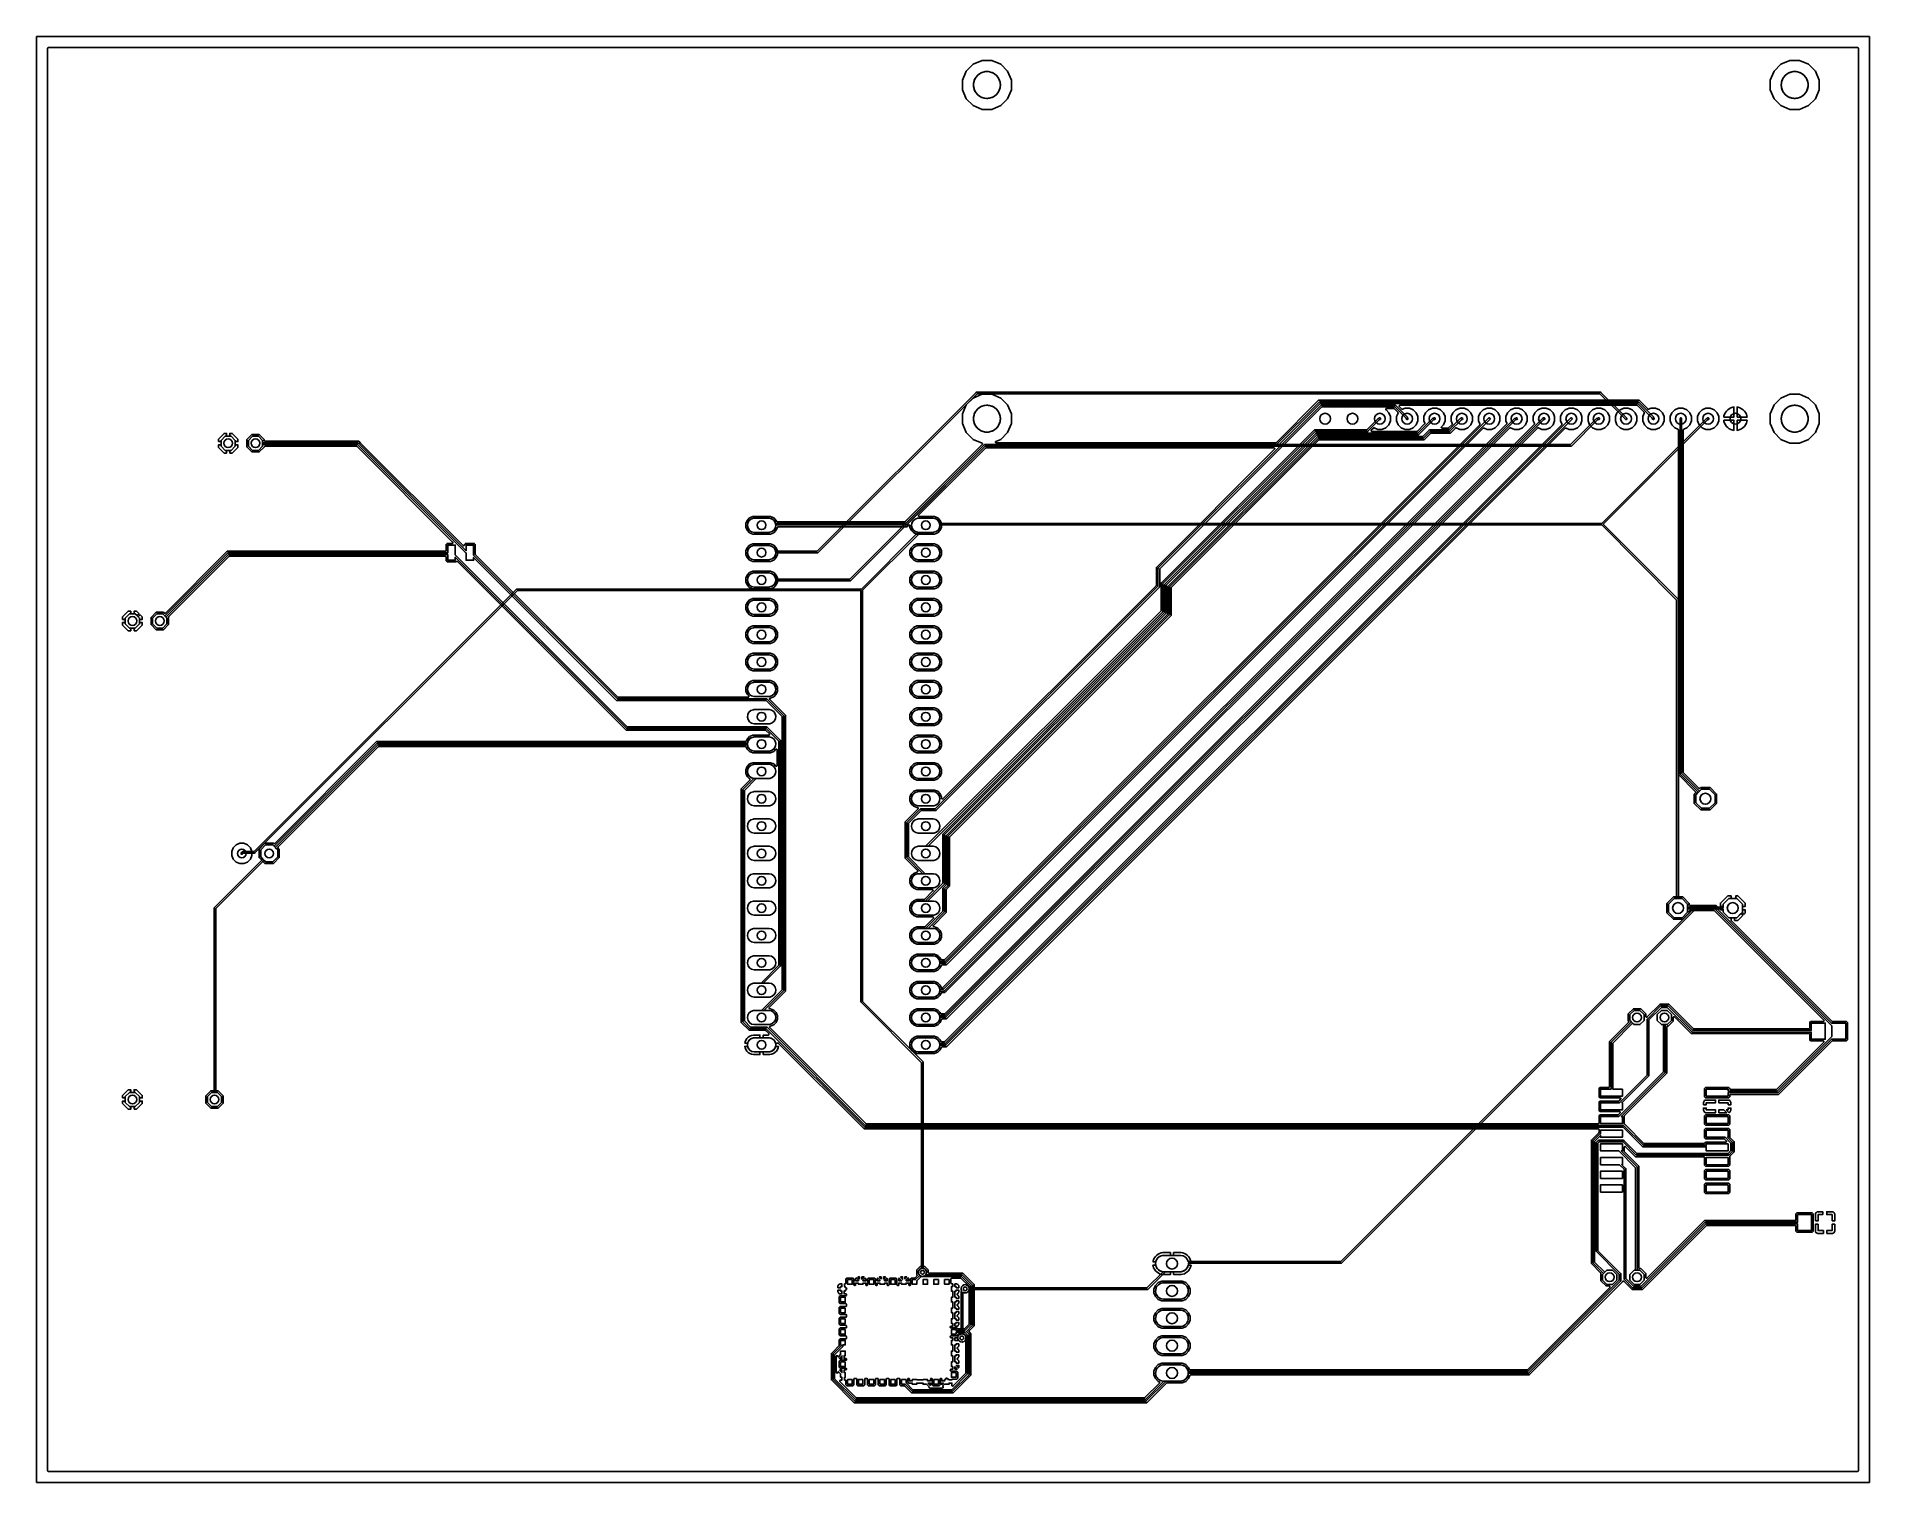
# Model space of a CAD drawing. Header units: millimetres. Extents: x -10 to 160, y 0 to 134.
import ezdxf

# ---------------------------------------------------------------- set-up
doc = ezdxf.new("R2010")
doc.units = ezdxf.units.MM

msp = doc.modelspace()

# ---------------------------------------------------------------- linework, layer by layer
at = {"layer": '16_copper'}
for points in [[(57.91, 85.71, 0.357805), (58.47, 86.33), (58.47, 86.33), (62.33, 86.33), (62.34, 86.34), (62.35, 86.34, 0.087654), (62.37, 86.35), (62.38, 86.35), (62.39, 86.36), (77.15, 101.12), (134.99, 101.12), (137.26, 98.86), (137.35, 98.75), (137.37, 98.73, 0.866043), (137.47, 98.85), (137.37, 98.96), (137.37, 98.96), (137.37, 98.96), (135.08, 101.25), (135.07, 101.25), (135.07, 101.26, 0.087651), (135.04, 101.27), (135.04, 101.27), (135.03, 101.27), (77.11, 101.27), (77.11, 101.27), (77.1, 101.27, 0.087654), (77.07, 101.26), (77.07, 101.25), (77.06, 101.25), (62.3, 86.49), (58.46, 86.49), (58.45, 86.52, 0.330356), (57.84, 87.02), (56.46, 87.02), (56.39, 87.01, 0.906346), (56.46, 85.7), (57.84, 85.7)], [(72.16, 19.14, 0.818106), (72.16, 19.88), (72.16, 39.01), (72.16, 39.02), (72.16, 39.03, 0.087654), (72.15, 39.06), (72.14, 39.06), (72.14, 39.07), (66.52, 44.68), (66.52, 82.87), (71.89, 88.24), (73.08, 88.24), (73.15, 88.25, 0.357805), (73.71, 88.87), (73.71, 88.93), (135.15, 88.93), (142.11, 81.96), (142.11, 54.23), (141.87, 54.23), (141.35, 53.71), (141.35, 52.97), (141.87, 52.45), (142.61, 52.45), (143.13, 52.97), (143.13, 53.71), (142.61, 54.23), (142.27, 54.23), (142.27, 81.99), (142.26, 82), (142.26, 82.01, 0.087654), (142.25, 82.03), (142.25, 82.04), (142.24, 82.05), (135.29, 89), (144.98, 98.69), (145.06, 98.73), (145.08, 98.74, 0.866045), (145, 98.87), (144.9, 98.82), (144.9, 98.82), (144.9, 98.82), (144.89, 98.82), (144.88, 98.81, 0.01711), (144.88, 98.81), (135.15, 89.08), (73.69, 89.08), (73.67, 89.12, 0.303347), (73.08, 89.56), (71.7, 89.56), (71.63, 89.55, 0.862605), (71.63, 88.25), (71.67, 88.24), (66.41, 82.98), (34.44, 82.98), (34.43, 82.98), (34.43, 82.98, 0.087654), (34.4, 82.97), (34.4, 82.96), (34.39, 82.96), (10.03, 58.6), (8.99, 58.6), (8.98, 58.6), (8.97, 58.6, 0.087654), (8.95, 58.59), (8.94, 58.58), (8.94, 58.58), (8.84, 58.47), (8.82, 58.46, 0.866058), (8.94, 58.37), (9.02, 58.45), (10.06, 58.45), (10.07, 58.45), (10.08, 58.45, 0.087654), (10.1, 58.46), (10.11, 58.46), (10.11, 58.47), (34.47, 82.83), (66.37, 82.83), (66.37, 44.65), (66.37, 44.64), (66.37, 44.64, 0.087654), (66.38, 44.61), (66.39, 44.61), (66.39, 44.6), (72.01, 38.98), (72.01, 19.88), (71.96, 19.87, 0.876976), (72.11, 19.13)], [(57.91, 83.17, 0.330355), (58.46, 83.72), (58.47, 83.74), (65.38, 83.74), (65.39, 83.75), (65.4, 83.75, 0.087654), (65.42, 83.76), (65.43, 83.76), (65.43, 83.77), (77.91, 96.24), (132.28, 96.24), (132.29, 96.24), (132.3, 96.24, 0.087654), (132.32, 96.25), (132.33, 96.26), (132.34, 96.26), (134.76, 98.69), (134.89, 98.73), (134.91, 98.74, 0.866062), (134.85, 98.87), (134.7, 98.83), (134.69, 98.82), (134.68, 98.82, 0.017404), (134.68, 98.82), (134.67, 98.81), (134.67, 98.81), (132.25, 96.39), (77.88, 96.39), (77.87, 96.39), (77.86, 96.39, 0.087654), (77.84, 96.38), (77.83, 96.38), (77.82, 96.37), (65.35, 83.9), (58.47, 83.9), (58.46, 83.92, 0.357805), (57.84, 84.48), (56.46, 84.48), (56.39, 84.47, 0.906346), (56.46, 83.16), (57.84, 83.16)], [(57.91, 88.25, 0.906346), (57.84, 89.56), (56.46, 89.56), (56.39, 89.55, 0.906346), (56.46, 88.24), (57.84, 88.24)], [(73.15, 85.71, 0.906346), (73.08, 87.02), (71.7, 87.02), (71.63, 87.01, 0.906346), (71.7, 85.7), (73.08, 85.7)], [(73.15, 83.17, 0.906346), (73.08, 84.48), (71.7, 84.48), (71.63, 84.47, 0.906346), (71.7, 83.16), (73.08, 83.16)], [(57.91, 80.63, 0.906346), (57.84, 81.94), (56.46, 81.94), (56.39, 81.93, 0.906346), (56.46, 80.62), (57.84, 80.62)], [(73.15, 80.63, 0.906346), (73.08, 81.94), (71.7, 81.94), (71.63, 81.93, 0.906346), (71.7, 80.62), (73.08, 80.62)], [(57.91, 78.09, 0.906346), (57.84, 79.4), (56.46, 79.4), (56.39, 79.39, 0.906346), (56.46, 78.08), (57.84, 78.08)], [(73.15, 78.09, 0.906346), (73.08, 79.4), (71.7, 79.4), (71.63, 79.39, 0.906346), (71.7, 78.08), (73.08, 78.08)], [(57.91, 75.55, 0.906346), (57.84, 76.86), (56.46, 76.86), (56.39, 76.85, 0.906346), (56.46, 75.54), (57.84, 75.54)], [(73.15, 75.55, 0.906346), (73.08, 76.86), (71.7, 76.86), (71.63, 76.85, 0.906346), (71.7, 75.54), (73.08, 75.54)], [(57.91, 73.01, 0.906346), (57.84, 74.32), (56.46, 74.32), (56.39, 74.31, 0.906346), (56.46, 73), (57.84, 73)], [(73.15, 73.01, 0.906346), (73.08, 74.32), (71.7, 74.32), (71.63, 74.31, 0.906346), (71.7, 73), (73.08, 73)], [(57.91, 70.47, 0.906346), (57.84, 71.78), (56.46, 71.78), (56.39, 71.77, 0.906346), (56.46, 70.46), (57.84, 70.46)], [(73.15, 70.47, 0.906346), (73.08, 71.78), (71.7, 71.78), (71.63, 71.77, 0.906346), (71.7, 70.46), (73.08, 70.46)], [(57.91, 67.93, 0.906346), (57.84, 69.24), (56.46, 69.24), (56.39, 69.23, 0.906346), (56.46, 67.92), (57.84, 67.92)], [(73.15, 67.93, 0.906346), (73.08, 69.24), (71.7, 69.24), (71.63, 69.23, 0.906346), (71.7, 67.92), (73.08, 67.92)], [(57.91, 65.39, 0.906346), (57.84, 66.7), (56.46, 66.7), (56.39, 66.69, 0.906346), (56.46, 65.38), (57.84, 65.38)], [(73.15, 65.39, 0.906346), (73.08, 66.7), (71.7, 66.7), (71.63, 66.69, 0.906346), (71.7, 65.38), (73.08, 65.38)], [(57.91, 62.85, 0.906346), (57.84, 64.16), (56.46, 64.16), (56.39, 64.15, 0.906346), (56.46, 62.84), (57.84, 62.84)], [(73.15, 62.85, 0.906346), (73.08, 64.16), (71.7, 64.16), (71.63, 64.15, 0.906346), (71.7, 62.84), (73.08, 62.84)], [(57.91, 60.31, 0.906346), (57.84, 61.62), (56.46, 61.62), (56.39, 61.61, 0.906346), (56.46, 60.3), (57.84, 60.3)], [(73.15, 60.31, 0.906346), (73.08, 61.62), (71.7, 61.62), (71.63, 61.61, 0.906346), (71.7, 60.3), (73.08, 60.3)], [(7.01, 35.29), (7.01, 35.83), (6.62, 36.22), (6.48, 36.22), (6.48, 53.31), (10.95, 57.78), (11.1, 57.63), (11.76, 57.63), (12.22, 58.09), (12.22, 58.75), (11.76, 59.21), (11.1, 59.21), (10.64, 58.75), (10.64, 58.09), (10.84, 57.89), (6.35, 53.39), (6.34, 53.39), (6.34, 53.38, 0.087651), (6.33, 53.36), (6.33, 53.35), (6.32, 53.34), (6.32, 36.22), (6.08, 36.22), (5.69, 35.83), (5.69, 35.29), (6.08, 34.9), (6.62, 34.9)], [(57.91, 57.77, 0.906346), (57.84, 59.08), (56.46, 59.08), (56.39, 59.07, 0.906346), (56.46, 57.76), (57.84, 57.76)], [(73.15, 57.77, 0.906346), (73.08, 59.08), (71.7, 59.08), (71.63, 59.07, 0.906346), (71.7, 57.76), (73.08, 57.76)], [(57.91, 55.23, 0.906346), (57.84, 56.54), (56.46, 56.54), (56.39, 56.53, 0.906346), (56.46, 55.22), (57.84, 55.22)], [(73.15, 55.23, 0.906346), (73.08, 56.54), (71.7, 56.54), (71.63, 56.53, 0.906346), (71.7, 55.22), (73.08, 55.22)], [(57.91, 52.69, 0.906346), (57.84, 54), (56.46, 54), (56.39, 53.99, 0.906346), (56.46, 52.68), (57.84, 52.68)], [(73.15, 52.69, 0.906346), (73.08, 54), (71.7, 54), (71.63, 53.99, 0.906346), (71.7, 52.68), (73.08, 52.68)], [(75.82, 13.04, 0.818106), (75.82, 13.78), (75.82, 17.65), (75.84, 17.67), (75.88, 17.64, 0.491232), (76.42, 17.91), (92.96, 17.91), (92.97, 17.91), (92.98, 17.91, 0.087654), (93.01, 17.92), (93.01, 17.92), (93.02, 17.93), (94.65, 19.56), (96.05, 19.56), (96.12, 19.57, 0.357806), (96.77, 20.28), (96.77, 20.35), (110.95, 20.35), (110.96, 20.35), (110.96, 20.35, 0.087654), (110.99, 20.36), (110.99, 20.36), (111, 20.37), (143.9, 53.26), (146.43, 53.26), (146.43, 52.97), (146.95, 52.45), (147.69, 52.45), (148.21, 52.97), (148.21, 53.71), (147.69, 54.23), (146.95, 54.23), (146.43, 53.71), (146.43, 53.42), (143.87, 53.42), (143.86, 53.41), (143.85, 53.41, 0.087654), (143.82, 53.4), (143.82, 53.4), (143.81, 53.39), (110.92, 20.5), (96.75, 20.5), (96.75, 20.51, 0.330355), (96.05, 21.08), (94.45, 21.08), (94.38, 21.07, 0.862606), (94.38, 19.57), (94.43, 19.56), (92.93, 18.06), (76.42, 18.06), (76.41, 18.11, 1), (75.69, 17.86), (75.71, 17.82), (75.73, 17.77, 0.32024), (75.67, 17.69), (75.67, 17.69), (75.67, 17.68), (75.67, 13.78), (75.62, 13.77, 0.876976), (75.77, 13.03)], [(57.91, 50.15, 0.906346), (57.84, 51.46), (56.46, 51.46), (56.39, 51.45, 0.906346), (56.46, 50.14), (57.84, 50.14)], [(73.15, 50.15, 0.906346), (73.08, 51.46), (71.7, 51.46), (71.63, 51.45, 0.906346), (71.7, 50.14), (73.08, 50.14)], [(57.91, 47.61, 0.906346), (57.84, 48.92), (56.46, 48.92), (56.39, 48.91, 0.906346), (56.46, 47.6), (57.84, 47.6)], [(73.15, 47.61, 0.906346), (73.08, 48.92), (71.7, 48.92), (71.63, 48.91, 0.906346), (71.7, 47.6), (73.08, 47.6)], [(57.91, 45.07, 0.906346), (57.84, 46.38), (56.46, 46.38), (56.39, 46.37, 0.906346), (56.46, 45.06), (57.84, 45.06)], [(73.15, 45.07, 0.906346), (73.08, 46.38), (71.7, 46.38), (71.63, 46.37, 0.906346), (71.7, 45.06), (73.08, 45.06)], [(57.91, 42.53, 0.906346), (57.84, 43.84), (56.46, 43.84), (56.39, 43.83, 0.906346), (56.46, 42.52), (57.84, 42.52)], [(73.15, 42.53, 0.906346), (73.08, 43.84), (71.7, 43.84), (71.63, 43.83, 0.906346), (71.7, 42.52), (73.08, 42.52)], [(57.91, 39.99, 0.906346), (57.84, 41.3), (56.46, 41.3), (56.39, 41.29, 0.906346), (56.46, 39.98), (57.84, 39.98)], [(73.15, 39.99, 0.906346), (73.08, 41.3), (71.7, 41.3), (71.63, 41.29, 0.906346), (71.7, 39.98), (73.08, 39.98)], [(96.12, 17.03, 0.906347), (96.05, 18.54), (94.45, 18.54), (94.38, 18.53, 0.906347), (94.45, 17.02), (96.05, 17.02)], [(96.12, 14.49, 0.906347), (96.05, 16), (94.45, 16), (94.38, 15.99, 0.906347), (94.45, 14.48), (96.05, 14.48)], [(96.12, 11.95, 0.906347), (96.05, 13.46), (94.45, 13.46), (94.38, 13.45, 0.906347), (94.45, 11.94), (96.05, 11.94)], [(96.12, 9.41, 0.906347), (96.05, 10.92), (94.45, 10.92), (94.38, 10.91, 0.906347), (94.45, 9.4), (96.05, 9.4)]]:
    msp.add_lwpolyline(points, format="xyb", close=True, dxfattribs=at)
for points in [[(8.28, 96.25), (8.28, 96.79), (7.89, 97.18), (7.35, 97.18), (6.96, 96.79), (6.96, 96.25), (7.35, 95.86), (7.89, 95.86)], [(10.82, 96.25), (10.82, 96.79), (10.43, 97.18), (9.89, 97.18), (9.5, 96.79), (9.5, 96.25), (9.89, 95.86), (10.43, 95.86)], [(-0.61, 79.74), (-0.61, 80.28), (-1, 80.67), (-1.54, 80.67), (-1.93, 80.28), (-1.93, 79.74), (-1.54, 79.35), (-1, 79.35)], [(1.93, 79.74), (1.93, 80.28), (1.54, 80.67), (1, 80.67), (0.61, 80.28), (0.61, 79.74), (1, 79.35), (1.54, 79.35)], [(145.67, 63.13), (145.67, 63.87), (145.15, 64.39), (144.41, 64.39), (143.89, 63.87), (143.89, 63.13), (144.41, 62.61), (145.15, 62.61)], [(139.09, 42.91), (139.09, 43.45), (138.7, 43.84), (138.16, 43.84), (137.77, 43.45), (137.77, 42.91), (138.16, 42.52), (138.7, 42.52)], [(141.63, 42.91), (141.63, 43.45), (141.24, 43.84), (140.7, 43.84), (140.31, 43.45), (140.31, 42.91), (140.7, 42.52), (141.24, 42.52)], [(-0.61, 35.29), (-0.61, 35.83), (-1, 36.22), (-1.54, 36.22), (-1.93, 35.83), (-1.93, 35.29), (-1.54, 34.9), (-1, 34.9)], [(136.55, 18.78), (136.55, 19.32), (136.16, 19.71), (135.62, 19.71), (135.23, 19.32), (135.23, 18.78), (135.62, 18.39), (136.16, 18.39)], [(139.09, 18.78), (139.09, 19.32), (138.7, 19.71), (138.16, 19.71), (137.77, 19.32), (137.77, 18.78), (138.16, 18.39), (138.7, 18.39)]]:
    msp.add_lwpolyline(points, close=True, dxfattribs=at)
at = {"layer": '1_copper'}
for points in [[(158.91, 1.02, 0.392588), (158.98, 1.09), (158.98, 133.2), (158.98, 133.2, 0.392588), (158.91, 133.27), (-9.07, 133.27), (-9.07, 133.27, 0.392588), (-9.14, 133.2), (-9.14, 1.09), (-9.14, 1.09, 0.392588), (-9.07, 1.02), (158.91, 1.02)], [(71.57, 49.99), (71.27, 50.11), (71.04, 50.34), (70.92, 50.64), (70.92, 50.96), (71.04, 51.26), (71.27, 51.49), (71.57, 51.61), (72.29, 51.61), (72.3, 51.61), (72.31, 51.61, 0.087654), (72.33, 51.62), (72.34, 51.63), (72.34, 51.64), (73.11, 52.4), (73.11, 52.4), (73.11, 52.4, 0.54841), (73.07, 52.52), (73.06, 52.53), (73.06, 52.53, 0.01577), (73.05, 52.53), (71.57, 52.53), (71.27, 52.65), (71.04, 52.88), (70.92, 53.18), (70.92, 53.5), (71.04, 53.8), (71.27, 54.03), (71.57, 54.15), (72.24, 54.15), (72.25, 54.15), (72.26, 54.15, 0.087654), (72.28, 54.16), (72.29, 54.17), (72.29, 54.18), (73.05, 54.94), (73.06, 54.94), (73.06, 54.94, 0.54841), (73.02, 55.06), (73.01, 55.07), (73.01, 55.07, 0.01577), (73, 55.07), (71.57, 55.07), (71.27, 55.19), (71.04, 55.42), (70.92, 55.72), (70.92, 56.04), (71.04, 56.34), (71.27, 56.57), (71.57, 56.69), (71.58, 56.69, 0.57289), (71.64, 56.81), (71.64, 56.81), (71.64, 56.82, 0.015772), (71.63, 56.82), (70.64, 57.81), (70.48, 57.97), (70.48, 61.36), (71.68, 62.56), (71.68, 62.56, 0.573585), (71.65, 62.68), (71.64, 62.69), (71.63, 62.69, 0.016294), (71.63, 62.69), (71.57, 62.69), (71.27, 62.81), (71.04, 63.04), (70.92, 63.34), (70.92, 63.66), (71.04, 63.96), (71.27, 64.19), (71.57, 64.31), (73.21, 64.31), (73.51, 64.19), (73.74, 63.96), (73.86, 63.66), (73.86, 63.55), (73.86, 63.55), (73.86, 63.54, 0.54841), (73.98, 63.48), (73.98, 63.49), (73.99, 63.49, 0.015772), (73.99, 63.5), (93.78, 83.28), (93.78, 83.29), (93.79, 83.3, 0.087651), (93.8, 83.32), (93.8, 83.33), (93.8, 83.34), (93.8, 84.98), (104.78, 95.96), (104.78, 95.96), (104.78, 95.96, 0.54841), (104.75, 96.09), (104.74, 96.09), (104.73, 96.09, 0.01577), (104.72, 96.09), (78, 96.09), (77.99, 96.09), (77.99, 96.09, 0.087654), (77.96, 96.08), (77.96, 96.07), (77.95, 96.07), (71.73, 89.84), (71.72, 89.84), (71.72, 89.84, 0.54841), (71.76, 89.72), (71.77, 89.71), (71.77, 89.71, 0.01577), (71.78, 89.71), (73.21, 89.71), (73.51, 89.59), (73.74, 89.36), (73.86, 89.06), (73.86, 88.74), (73.74, 88.44), (73.51, 88.21), (73.21, 88.09), (71.57, 88.09), (71.27, 88.21), (71.04, 88.44), (70.92, 88.74), (70.92, 88.85), (70.92, 88.85), (70.92, 88.86, 0.548396), (70.8, 88.92), (70.8, 88.91), (70.79, 88.91, 0.015772), (70.79, 88.9), (70.66, 88.77), (58.69, 88.77), (58.69, 88.77), (58.69, 88.77, 0.218346), (58.63, 88.74), (58.62, 88.73), (58.62, 88.73, 0.00789), (58.62, 88.73), (58.5, 88.44), (58.27, 88.21), (57.97, 88.09), (56.33, 88.09), (56.03, 88.21), (55.8, 88.44), (55.68, 88.74), (55.68, 89.06), (55.8, 89.36), (56.03, 89.59), (56.33, 89.71), (57.97, 89.71), (58.27, 89.59), (58.5, 89.36), (58.53, 89.28), (58.53, 89.28), (58.54, 89.27, 0.21835), (58.58, 89.23), (58.59, 89.23), (58.6, 89.23, 0.007896), (58.6, 89.23), (70.43, 89.23), (70.44, 89.23), (70.45, 89.23, 0.087654), (70.48, 89.24), (70.48, 89.25), (70.49, 89.25), (77.63, 96.39), (77.65, 96.41, 0.458567), (77.64, 96.52), (77.63, 96.53), (77.62, 96.53), (76.79, 96.88), (76.15, 97.52), (75.8, 98.35), (75.8, 99.25), (76.15, 100.08), (76.79, 100.72), (77.62, 101.07), (78.52, 101.07), (79.35, 100.72), (79.99, 100.08), (80.34, 99.25), (80.34, 98.35), (79.99, 97.52), (79.35, 96.88), (78.9, 96.69), (78.9, 96.69), (78.89, 96.69, 0.747777), (78.93, 96.55), (104.88, 96.55), (104.89, 96.55), (104.89, 96.55, 0.087654), (104.92, 96.56), (104.92, 96.56), (104.93, 96.57), (108.87, 100.51), (138.63, 100.51), (139.43, 99.71), (139.43, 99.71), (139.43, 99.7, 0.218345), (139.49, 99.68), (139.5, 99.69), (139.51, 99.69, 0.007884), (139.51, 99.69), (139.75, 99.79), (140.15, 99.79), (140.51, 99.64), (140.79, 99.36), (140.94, 99), (140.94, 98.6), (140.79, 98.24), (140.51, 97.96), (140.15, 97.81), (139.75, 97.81), (139.39, 97.96), (139.11, 98.24), (138.96, 98.6), (138.96, 99), (139.1, 99.33), (139.1, 99.33), (139.1, 99.33, 0.218355), (139.09, 99.39), (139.09, 99.4), (139.08, 99.41, 0.007882), (139.08, 99.41), (138.46, 100.03), (138.45, 100.03), (138.45, 100.04, 0.087651), (138.42, 100.05), (138.41, 100.05), (138.41, 100.05), (116.41, 100.05), (116.4, 100.05), (116.4, 100.05, 0.54841), (116.34, 99.94), (116.35, 99.93), (116.35, 99.92, 0.015772), (116.35, 99.92), (116.57, 99.71), (116.57, 99.71), (116.57, 99.7, 0.218345), (116.63, 99.68), (116.64, 99.69), (116.65, 99.69, 0.007884), (116.65, 99.69), (116.89, 99.79), (117.29, 99.79), (117.65, 99.64), (117.93, 99.36), (118.08, 99), (118.08, 98.6), (117.93, 98.24), (117.65, 97.96), (117.29, 97.81), (116.89, 97.81), (116.53, 97.96), (116.25, 98.24), (116.1, 98.6), (116.1, 99), (116.24, 99.33), (116.24, 99.33), (116.24, 99.33, 0.218355), (116.23, 99.39), (116.23, 99.4), (116.22, 99.41, 0.007882), (116.22, 99.41), (115.9, 99.72), (115.9, 99.73), (115.89, 99.73, 0.087651), (115.87, 99.74), (115.86, 99.74), (115.85, 99.75), (115.19, 99.75), (115.19, 99.75), (115.18, 99.75, 0.54841), (115.12, 99.63), (115.13, 99.63), (115.13, 99.62, 0.015772), (115.14, 99.62), (115.39, 99.36), (115.54, 99), (115.54, 98.6), (115.39, 98.24), (115.11, 97.96), (114.75, 97.81), (114.35, 97.81), (114.03, 97.94), (114.03, 97.94), (114.03, 97.94, 0.218355), (113.96, 97.94), (113.96, 97.93), (113.95, 97.93, 0.007882), (113.95, 97.93), (113.76, 97.74), (113.76, 97.74), (113.76, 97.74, 0.54841), (113.8, 97.62), (113.8, 97.61), (113.81, 97.61, 0.01577), (113.82, 97.61), (117.98, 97.61), (117.99, 97.61), (118, 97.61, 0.087654), (118.03, 97.62), (118.03, 97.63), (118.04, 97.63), (118.71, 98.31), (118.71, 98.31), (118.71, 98.31, 0.218345), (118.73, 98.37), (118.73, 98.38), (118.73, 98.39, 0.007894), (118.73, 98.39), (118.64, 98.6), (118.64, 99), (118.79, 99.36), (119.07, 99.64), (119.43, 99.79), (119.83, 99.79), (120.19, 99.64), (120.47, 99.36), (120.62, 99), (120.62, 98.6), (120.47, 98.24), (120.28, 98.05), (120.28, 98.04), (120.27, 98.04, 0.54841), (120.31, 97.92), (120.32, 97.92), (120.33, 97.92, 0.015781), (120.33, 97.92), (120.88, 97.92), (120.89, 97.92), (120.9, 97.92, 0.087654), (120.92, 97.93), (120.93, 97.93), (120.93, 97.94), (121.27, 98.27), (121.27, 98.27), (121.27, 98.27, 0.218345), (121.29, 98.33), (121.28, 98.34), (121.28, 98.35, 0.007884), (121.28, 98.35), (121.18, 98.6), (121.18, 99), (121.33, 99.36), (121.61, 99.64), (121.97, 99.79), (122.37, 99.79), (122.73, 99.64), (123.01, 99.36), (123.16, 99), (123.16, 98.6), (123.01, 98.24), (122.73, 97.96), (122.37, 97.81), (121.97, 97.81), (121.65, 97.94), (121.65, 97.94), (121.65, 97.94, 0.218355), (121.58, 97.94), (121.58, 97.93), (121.57, 97.93, 0.007882), (121.57, 97.93), (121.1, 97.46), (119.3, 97.46), (119.29, 97.46), (119.29, 97.46, 0.087654), (119.26, 97.45), (119.26, 97.44), (119.25, 97.44), (118.66, 96.85), (108.94, 96.85), (108.93, 96.85), (108.92, 96.85, 0.087654), (108.9, 96.84), (108.89, 96.83), (108.89, 96.83), (95.2, 83.14), (95.19, 83.13), (95.19, 83.13), (95.19, 83.13), (95.19, 83.13), (95.19, 83.12, 0.01577), (95.18, 83.12), (95.18, 83.12), (95.18, 83.11), (95.18, 83.11), (95.18, 83.1, 0.015767), (95.18, 83.1), (95.18, 83.1), (95.17, 83.09), (95.17, 83.09), (95.17, 83.08), (95.17, 80.52), (74.62, 59.97), (74.62, 59.97), (74.62, 59.97), (74.62, 59.97), (74.62, 59.97), (74.61, 59.96, 0.01577), (74.61, 59.96), (74.61, 59.95), (74.61, 59.95), (74.61, 59.95), (74.6, 59.94, 0.015767), (74.6, 59.94), (74.6, 59.93), (74.6, 59.93), (74.6, 59.92), (74.6, 59.92), (74.6, 55.38), (74.32, 55.1), (74.31, 55.09), (74.31, 55.09), (74.31, 55.09), (74.31, 55.09), (74.31, 55.08, 0.01577), (74.3, 55.08), (74.3, 55.07), (74.3, 55.07), (74.3, 55.07), (74.3, 55.06, 0.015767), (74.3, 55.06), (74.3, 55.05), (74.3, 55.05), (74.3, 55.05), (74.29, 55.04), (74.29, 52.94), (74.14, 52.78), (73.1, 51.74), (73.1, 51.74), (73.09, 51.74, 0.54841), (73.13, 51.62), (73.14, 51.61), (73.15, 51.61, 0.01577), (73.15, 51.61), (73.21, 51.61), (73.51, 51.49), (73.74, 51.26), (73.86, 50.96), (73.86, 50.64), (73.74, 50.34), (73.51, 50.11), (73.21, 49.99)], [(57.91, 88.25, 0.357805), (58.47, 88.87), (58.47, 88.93), (70.56, 88.93), (70.57, 88.93), (70.58, 88.93, 0.087654), (70.6, 88.94), (70.61, 88.94), (70.62, 88.95), (77.91, 96.24), (105, 96.24), (105.01, 96.24), (105.02, 96.24, 0.087654), (105.04, 96.25), (105.05, 96.26), (105.06, 96.26), (109, 100.2), (138.5, 100.2), (139.84, 98.86), (139.88, 98.77), (139.89, 98.75, 0.866045), (140.02, 98.83), (139.97, 98.94), (139.97, 98.94), (139.97, 98.94), (139.97, 98.95), (139.96, 98.96, 0.022122), (139.96, 98.96), (138.59, 100.33), (138.58, 100.34), (138.57, 100.34, 0.087651), (138.55, 100.35), (138.54, 100.35), (138.53, 100.36), (108.97, 100.36), (108.96, 100.35), (108.95, 100.35, 0.087654), (108.92, 100.34), (108.92, 100.34), (108.91, 100.33), (104.97, 96.39), (77.88, 96.39), (77.87, 96.39), (77.86, 96.39, 0.087654), (77.84, 96.38), (77.83, 96.38), (77.82, 96.37), (70.53, 89.08), (58.45, 89.08), (58.43, 89.12, 0.303347), (57.84, 89.56), (56.46, 89.56), (56.39, 89.55, 0.906346), (56.46, 88.24), (57.84, 88.24)], [(73.15, 55.23, 0.906346), (73.08, 56.54), (72.35, 56.54), (70.79, 58.1), (70.79, 61.23), (71.96, 62.41), (73.3, 62.41), (73.31, 62.41), (73.32, 62.41, 0.087654), (73.35, 62.42), (73.35, 62.42), (73.36, 62.43), (94.08, 83.16), (94.09, 83.16), (94.1, 83.17, 0.087651), (94.11, 83.19), (94.11, 83.2), (94.11, 83.21), (94.11, 84.86), (109.15, 99.9), (115.94, 99.9), (116.98, 98.86), (117.02, 98.77), (117.03, 98.75, 0.866045), (117.16, 98.83), (117.11, 98.94), (117.11, 98.94), (117.11, 98.94), (117.11, 98.95), (117.1, 98.96, 0.022122), (117.1, 98.96), (116.03, 100.03), (116.02, 100.03), (116.02, 100.04, 0.087651), (115.99, 100.05), (115.99, 100.05), (115.98, 100.05), (109.12, 100.05), (109.11, 100.05), (109.1, 100.05, 0.087654), (109.08, 100.04), (109.07, 100.03), (109.06, 100.03), (93.98, 84.94), (93.97, 84.93), (93.97, 84.93, 0.087651), (93.96, 84.9), (93.96, 84.9), (93.95, 84.89), (93.95, 83.24), (73.27, 62.56), (71.93, 62.56), (71.92, 62.56), (71.92, 62.56, 0.087654), (71.89, 62.55), (71.89, 62.54), (71.88, 62.54), (70.66, 61.32), (70.65, 61.31), (70.65, 61.31, 0.087651), (70.64, 61.28), (70.64, 61.27), (70.64, 61.26), (70.64, 58.06), (70.64, 58.06), (70.64, 58.05, 0.087654), (70.65, 58.02), (70.65, 58.02), (70.66, 58.01), (72.13, 56.54), (71.7, 56.54), (71.63, 56.53, 0.906346), (71.7, 55.22), (73.08, 55.22)], [(71.57, 39.83), (71.27, 39.95), (71.04, 40.18), (70.92, 40.48), (70.92, 40.8), (71.04, 41.1), (71.27, 41.33), (71.57, 41.45), (73.21, 41.45), (73.51, 41.33), (73.74, 41.1), (73.79, 40.97), (73.8, 40.97), (73.8, 40.96, 0.21835), (73.84, 40.92), (73.86, 40.92), (73.86, 40.92, 0.007886), (73.87, 40.92), (74.09, 40.92), (74.1, 40.92), (74.11, 40.92, 0.087654), (74.13, 40.93), (74.14, 40.94), (74.15, 40.94), (131.44, 98.24), (131.44, 98.24), (131.44, 98.24, 0.218345), (131.46, 98.3), (131.46, 98.31), (131.46, 98.32, 0.007884), (131.46, 98.32), (131.34, 98.6), (131.34, 99), (131.49, 99.36), (131.77, 99.64), (132.13, 99.79), (132.53, 99.79), (132.89, 99.64), (133.17, 99.36), (133.32, 99), (133.32, 98.6), (133.17, 98.24), (132.89, 97.96), (132.53, 97.81), (132.13, 97.81), (131.85, 97.93), (131.84, 97.93), (131.84, 97.93, 0.218355), (131.78, 97.92), (131.77, 97.92), (131.76, 97.91, 0.007882), (131.76, 97.91), (74.31, 40.46), (73.91, 40.46), (73.91, 40.46), (73.9, 40.46, 0.218353), (73.85, 40.43), (73.84, 40.42), (73.84, 40.42, 0.00789), (73.84, 40.42), (73.74, 40.18), (73.51, 39.95), (73.21, 39.83)], [(71.57, 42.37), (71.27, 42.49), (71.04, 42.72), (70.92, 43.02), (70.92, 43.34), (71.04, 43.64), (71.27, 43.87), (71.57, 43.99), (73.21, 43.99), (73.51, 43.87), (73.74, 43.64), (73.77, 43.56), (73.77, 43.56), (73.78, 43.55, 0.21835), (73.82, 43.51), (73.83, 43.51), (73.84, 43.51, 0.007896), (73.84, 43.51), (74.09, 43.51), (74.1, 43.51), (74.11, 43.51, 0.087654), (74.13, 43.52), (74.14, 43.53), (74.15, 43.53), (128.89, 98.27), (128.89, 98.27), (128.89, 98.27, 0.218345), (128.91, 98.33), (128.9, 98.34), (128.9, 98.35, 0.007884), (128.9, 98.35), (128.8, 98.6), (128.8, 99), (128.95, 99.36), (129.23, 99.64), (129.59, 99.79), (129.99, 99.79), (130.35, 99.64), (130.63, 99.36), (130.78, 99), (130.78, 98.6), (130.63, 98.24), (130.35, 97.96), (129.99, 97.81), (129.59, 97.81), (129.27, 97.94), (129.27, 97.94), (129.27, 97.94, 0.218355), (129.2, 97.94), (129.2, 97.93), (129.19, 97.93, 0.007882), (129.19, 97.93), (74.31, 43.05), (73.93, 43.05), (73.93, 43.05), (73.93, 43.05, 0.218346), (73.87, 43.02), (73.86, 43.01), (73.86, 43.01, 0.00789), (73.86, 43.01), (73.74, 42.72), (73.51, 42.49), (73.21, 42.37)], [(71.57, 47.45), (71.27, 47.57), (71.04, 47.8), (70.92, 48.1), (70.92, 48.42), (71.04, 48.72), (71.27, 48.95), (71.57, 49.07), (73.21, 49.07), (73.51, 48.95), (73.74, 48.72), (73.79, 48.59), (73.8, 48.59), (73.8, 48.58, 0.21835), (73.84, 48.54), (73.86, 48.54), (73.86, 48.54, 0.007886), (73.87, 48.54), (74.09, 48.54), (74.1, 48.54), (74.11, 48.54, 0.087654), (74.13, 48.55), (74.14, 48.56), (74.15, 48.56), (123.82, 98.24), (123.82, 98.24), (123.82, 98.24, 0.218356), (123.84, 98.3), (123.84, 98.31), (123.84, 98.32, 0.007894), (123.84, 98.32), (123.72, 98.6), (123.72, 99), (123.87, 99.36), (124.15, 99.64), (124.51, 99.79), (124.91, 99.79), (125.27, 99.64), (125.55, 99.36), (125.7, 99), (125.7, 98.6), (125.55, 98.24), (125.27, 97.96), (124.91, 97.81), (124.51, 97.81), (124.23, 97.93), (124.22, 97.93), (124.22, 97.93, 0.218355), (124.16, 97.92), (124.15, 97.92), (124.14, 97.91, 0.007882), (124.14, 97.91), (74.31, 48.08), (73.91, 48.08), (73.91, 48.08), (73.9, 48.08, 0.218346), (73.85, 48.05), (73.84, 48.04), (73.84, 48.04, 0.00789), (73.84, 48.04), (73.74, 47.8), (73.51, 47.57), (73.21, 47.45)], [(71.57, 44.91), (71.27, 45.03), (71.04, 45.26), (70.92, 45.56), (70.92, 45.88), (71.04, 46.18), (71.27, 46.41), (71.57, 46.53), (73.21, 46.53), (73.51, 46.41), (73.74, 46.18), (73.82, 46), (73.82, 45.99), (73.82, 45.99, 0.21835), (73.87, 45.95), (73.88, 45.95), (73.88, 45.95, 0.005245), (73.89, 45.95), (73.94, 45.95, 0.14431), (73.98, 45.96), (73.99, 45.97), (73.99, 45.97), (126.33, 98.31), (126.33, 98.31), (126.33, 98.31, 0.218345), (126.35, 98.37), (126.35, 98.38), (126.35, 98.39, 0.007894), (126.35, 98.39), (126.26, 98.6), (126.26, 99), (126.41, 99.36), (126.69, 99.64), (127.05, 99.79), (127.45, 99.79), (127.81, 99.64), (128.09, 99.36), (128.24, 99), (128.24, 98.6), (128.09, 98.24), (127.81, 97.96), (127.45, 97.81), (127.05, 97.81), (126.69, 97.96), (126.69, 97.96), (126.69, 97.96, 0.218355), (126.63, 97.95), (126.62, 97.95), (126.61, 97.94, 0.007882), (126.61, 97.94), (74.32, 45.65), (74.32, 45.65), (74.16, 45.49), (73.89, 45.49), (73.88, 45.49), (73.88, 45.49, 0.218346), (73.83, 45.46), (73.82, 45.45), (73.82, 45.45, 0.00789), (73.82, 45.44), (73.74, 45.26), (73.51, 45.03), (73.21, 44.91)], [(73.15, 39.99, 0.357805), (73.71, 40.61), (73.71, 40.61), (74.22, 40.61), (74.23, 40.62), (74.24, 40.62, 0.087654), (74.26, 40.63), (74.27, 40.63), (74.27, 40.64), (132.34, 98.7), (132.38, 98.74), (132.4, 98.76, 0.752228), (132.29, 98.87), (132.28, 98.86, 0.183633), (132.23, 98.81), (74.19, 40.77), (73.7, 40.77), (73.69, 40.8, 0.330356), (73.08, 41.3), (71.7, 41.3), (71.63, 41.29, 0.906346), (71.7, 39.98), (73.08, 39.98)], [(73.15, 42.53, 0.357805), (73.71, 43.15), (73.71, 43.21), (74.22, 43.21), (74.23, 43.21), (74.24, 43.21, 0.087654), (74.26, 43.22), (74.27, 43.22), (74.27, 43.23), (129.74, 98.69), (129.82, 98.73), (129.84, 98.74, 0.866045), (129.76, 98.87), (129.66, 98.82), (129.66, 98.82), (129.66, 98.82), (129.65, 98.82), (129.64, 98.81, 0.01711), (129.64, 98.81), (74.19, 43.36), (73.69, 43.36), (73.67, 43.4, 0.303347), (73.08, 43.84), (71.7, 43.84), (71.63, 43.83, 0.906346), (71.7, 42.52), (73.08, 42.52)], [(73.15, 45.07, 0.330355), (73.7, 45.62), (73.71, 45.64), (74.07, 45.64), (74.07, 45.65), (74.08, 45.65, 0.087654), (74.11, 45.66), (74.11, 45.66), (74.12, 45.67), (127.14, 98.69), (127.27, 98.73), (127.29, 98.74, 0.866062), (127.23, 98.87), (127.08, 98.83), (127.07, 98.82), (127.06, 98.82, 0.017404), (127.06, 98.82), (127.05, 98.81), (127.05, 98.81), (74.03, 45.8), (73.71, 45.8), (73.7, 45.82, 0.357805), (73.08, 46.38), (71.7, 46.38), (71.63, 46.37, 0.906346), (71.7, 45.06), (73.08, 45.06)], [(73.15, 47.61, 0.357805), (73.71, 48.23), (73.71, 48.23), (74.22, 48.23), (74.23, 48.24), (74.24, 48.24, 0.087654), (74.26, 48.25), (74.27, 48.25), (74.27, 48.26), (124.72, 98.7), (124.76, 98.74), (124.78, 98.76, 0.752228), (124.67, 98.87), (124.66, 98.86, 0.183633), (124.61, 98.81), (74.19, 48.39), (73.7, 48.39), (73.69, 48.42, 0.330356), (73.08, 48.92), (71.7, 48.92), (71.63, 48.91, 0.906346), (71.7, 47.6), (73.08, 47.6)], [(73.15, 50.15, 0.906346), (73.08, 51.46), (72.6, 51.46), (74.12, 52.98), (74.13, 52.99), (74.13, 52.99, 0.087651), (74.14, 53.02), (74.14, 53.03), (74.14, 53.04), (74.14, 55.14), (74.43, 55.42), (74.43, 55.43), (74.44, 55.43, 0.087651), (74.45, 55.46), (74.45, 55.46), (74.45, 55.47), (74.45, 60.01), (95, 80.57), (95, 80.57), (95.01, 80.58, 0.087651), (95.02, 80.6), (95.02, 80.61), (95.02, 80.62), (95.02, 83.18), (108.85, 97), (118.57, 97), (118.58, 97), (118.58, 97, 0.087654), (118.61, 97.01), (118.61, 97.02), (118.62, 97.02), (119.21, 97.61), (121.01, 97.61), (121.01, 97.61), (121.02, 97.61, 0.087654), (121.05, 97.62), (121.05, 97.63), (121.06, 97.63), (122.12, 98.69), (122.2, 98.73), (122.22, 98.74, 0.866045), (122.14, 98.87), (122.04, 98.82), (122.04, 98.82), (122.04, 98.82), (122.03, 98.82), (122.02, 98.81, 0.01711), (122.02, 98.81), (120.97, 97.76), (119.18, 97.76), (119.17, 97.76), (119.16, 97.76, 0.087654), (119.14, 97.75), (119.13, 97.75), (119.12, 97.74), (118.54, 97.16), (108.81, 97.16), (108.81, 97.15), (108.8, 97.15, 0.087654), (108.77, 97.14), (108.77, 97.14), (108.76, 97.13), (94.89, 83.26), (94.89, 83.26), (94.88, 83.25, 0.087651), (94.87, 83.23), (94.87, 83.22), (94.87, 83.21), (94.87, 80.65), (74.32, 60.1), (74.31, 60.09), (74.31, 60.09, 0.087651), (74.3, 60.06), (74.3, 60.05), (74.29, 60.05), (74.29, 55.51), (74.01, 55.22), (74.01, 55.22), (74, 55.21, 0.087651), (73.99, 55.18), (73.99, 55.18), (73.99, 55.17), (73.99, 53.07), (72.38, 51.46), (71.7, 51.46), (71.63, 51.45, 0.906346), (71.7, 50.14), (73.08, 50.14)], [(73.15, 52.69, 0.906346), (73.08, 54), (72.55, 54), (74.12, 55.57), (74.13, 55.58), (74.13, 55.59, 0.087651), (74.14, 55.61), (74.14, 55.62), (74.14, 55.63), (74.14, 60.17), (94.69, 80.72), (94.7, 80.72), (94.7, 80.73, 0.087651), (94.71, 80.76), (94.72, 80.76), (94.72, 80.77), (94.72, 83.33), (108.69, 97.31), (118.11, 97.31), (118.12, 97.31), (118.13, 97.31, 0.087654), (118.15, 97.32), (118.16, 97.32), (118.16, 97.33), (119.52, 98.69), (119.65, 98.73), (119.67, 98.74, 0.866062), (119.61, 98.87), (119.46, 98.83), (119.45, 98.82), (119.44, 98.82, 0.017404), (119.44, 98.82), (119.43, 98.81), (119.43, 98.81), (118.08, 97.46), (108.66, 97.46), (108.65, 97.46), (108.64, 97.46, 0.087654), (108.62, 97.45), (108.61, 97.44), (108.61, 97.44), (94.59, 83.42), (94.58, 83.41), (94.58, 83.4, 0.087651), (94.57, 83.38), (94.57, 83.37), (94.56, 83.36), (94.56, 80.8), (74.01, 60.25), (74.01, 60.25), (74, 60.24, 0.087651), (73.99, 60.21), (73.99, 60.21), (73.99, 60.2), (73.99, 55.66), (72.34, 54), (72.33, 54), (71.7, 54), (71.63, 53.99, 0.906346), (71.7, 52.68), (73.08, 52.68)], [(73.15, 57.77, 0.906346), (73.08, 59.08), (72.6, 59.08), (94.39, 80.87), (94.39, 80.88), (94.4, 80.88, 0.087651), (94.41, 80.91), (94.41, 80.92), (94.41, 80.92), (94.41, 83.48), (108.54, 97.61), (113.39, 97.61), (113.39, 97.61), (113.4, 97.61, 0.087654), (113.43, 97.62), (113.43, 97.63), (113.44, 97.63), (114.5, 98.69), (114.58, 98.73), (114.6, 98.74, 0.866045), (114.52, 98.87), (114.42, 98.82), (114.42, 98.82), (114.42, 98.82), (114.41, 98.82), (114.4, 98.81, 0.01711), (114.4, 98.81), (113.35, 97.76), (108.51, 97.76), (108.5, 97.76), (108.49, 97.76, 0.087654), (108.47, 97.75), (108.46, 97.75), (108.45, 97.74), (94.28, 83.57), (94.28, 83.56), (94.27, 83.56, 0.087651), (94.26, 83.53), (94.26, 83.52), (94.26, 83.52), (94.26, 80.96), (72.38, 59.08), (71.7, 59.08), (71.63, 59.07, 0.906346), (71.7, 57.76), (73.08, 57.76)], [(144.35, 62.46), (143.74, 63.07), (143.74, 63.93), (143.85, 64.05), (143.86, 64.05, 0.39257), (143.85, 64.15), (142.27, 65.74), (142.27, 97.77), (142.27, 97.77), (142.27, 97.77, 0.218346), (142.24, 97.83), (142.23, 97.84), (142.22, 97.84, 0.00789), (142.22, 97.84), (141.93, 97.96), (141.65, 98.24), (141.5, 98.6), (141.5, 99), (141.65, 99.36), (141.93, 99.64), (142.29, 99.79), (142.69, 99.79), (143.05, 99.64), (143.33, 99.36), (143.48, 99), (143.48, 98.6), (143.33, 98.24), (143.05, 97.96), (142.77, 97.84), (142.77, 97.84), (142.77, 97.84, 0.21835), (142.73, 97.79), (142.72, 97.78), (142.72, 97.78, 0.007886), (142.72, 97.77), (142.72, 65.96), (142.72, 65.95), (142.72, 65.95, 0.087654), (142.73, 65.92), (142.74, 65.92), (142.74, 65.91), (144.18, 64.48), (144.18, 64.47, 0.392527), (144.28, 64.48), (144.35, 64.54), (145.21, 64.54), (145.82, 63.93), (145.82, 63.07), (145.21, 62.46)], [(145.67, 63.13), (145.67, 63.87), (145.15, 64.39), (144.41, 64.39), (144.23, 64.21), (142.57, 65.87), (142.57, 98.76), (142.57, 98.76), (142.57, 98.76), (142.57, 98.81), (142.56, 98.83), (142.55, 98.85, 0.548401), (142.42, 98.83), (142.42, 98.81), (142.41, 98.79), (142.42, 98.75), (142.42, 65.84), (142.42, 65.83), (142.42, 65.82, 0.087654), (142.43, 65.8), (142.43, 65.79), (142.44, 65.78), (144.12, 64.1), (143.89, 63.87), (143.89, 63.13), (144.41, 62.61), (145.15, 62.61)], [(65.74, 7.39), (63.63, 9.51), (63.63, 11.98), (63.78, 12.14), (64.32, 12.67), (64.32, 12.68), (64.33, 12.68, 0.087651), (64.34, 12.71), (64.34, 12.72), (64.34, 12.72), (64.34, 13.25), (64.43, 13.34), (64.96, 13.34), (64.97, 13.34, 0.392588), (65.04, 13.41), (65.04, 13.53), (65.04, 13.53, 0.392588), (64.96, 13.6), (64.43, 13.6), (64.34, 13.69), (64.34, 14.25), (64.43, 14.34), (64.96, 14.34), (64.97, 14.34, 0.392588), (65.04, 14.41), (65.04, 14.53), (65.04, 14.53, 0.392588), (64.96, 14.6), (64.43, 14.6), (64.34, 14.69), (64.34, 15.25), (64.43, 15.34), (64.96, 15.34), (64.97, 15.34, 0.334879), (65.04, 15.4), (65.04, 15.4), (65.04, 15.41), (65.04, 15.41), (65.04, 15.41), (65.04, 15.41), (65.04, 15.53), (65.04, 15.53, 0.392588), (64.96, 15.6), (64.43, 15.6), (64.34, 15.69), (64.34, 16.25), (64.43, 16.34), (64.96, 16.34), (64.97, 16.34, 0.392588), (65.04, 16.41), (65.04, 16.53), (65.04, 16.53, 0.392588), (64.96, 16.6), (64.43, 16.6), (64.34, 16.69), (64.34, 17.25), (64.43, 17.34), (64.96, 17.34), (64.97, 17.34, 0.352856), (65.04, 17.41), (65.04, 17.42, 0.329578), (64.99, 17.5), (64.98, 17.5), (64.98, 17.5), (64.98, 17.5), (64.98, 17.5), (64.97, 17.5, 0.03293), (64.96, 17.5), (64.96, 17.5), (64.96, 17.5), (64.81, 17.5), (64.81, 17.76), (64.92, 17.76), (64.92, 17.86), (64.96, 17.86, 0.393451), (65.04, 17.93), (65.04, 17.94, 0.633437), (64.96, 18.08), (64.92, 18.08), (64.92, 18.19), (64.85, 18.19), (64.85, 18.44), (64.91, 18.44, 0.414214), (64.98, 18.52), (64.98, 18.89), (65.07, 18.98), (65.63, 18.98), (65.72, 18.89), (65.72, 18.36), (65.72, 18.35, 0.352856), (65.79, 18.28), (65.8, 18.28, 0.249714), (65.87, 18.31), (65.87, 18.32), (65.87, 18.32), (65.87, 18.32), (65.87, 18.32), (65.87, 18.32, 0.030678), (65.88, 18.33), (65.88, 18.34), (65.88, 18.34), (65.88, 18.34), (65.88, 18.35, 0.030717), (65.88, 18.36), (65.88, 18.36), (65.88, 18.36), (65.88, 18.51), (66.14, 18.51), (66.14, 18.4), (66.56, 18.4), (66.56, 18.51), (66.82, 18.51), (66.82, 18.36), (66.82, 18.36), (66.82, 18.35, 0.02873), (66.82, 18.34), (66.82, 18.34), (66.82, 18.34), (66.82, 18.33), (66.82, 18.33), (66.82, 18.33, 0.298047), (66.9, 18.28), (66.91, 18.28, 0.414214), (66.98, 18.36), (66.98, 18.89), (67.07, 18.98), (67.63, 18.98), (67.72, 18.89), (67.72, 18.36), (67.72, 18.35, 0.352856), (67.79, 18.28), (67.8, 18.28, 0.329578), (67.88, 18.33), (67.88, 18.34), (67.88, 18.34), (67.88, 18.34), (67.88, 18.34), (67.88, 18.35, 0.03293), (67.88, 18.36), (67.88, 18.36), (67.88, 18.36), (67.88, 18.51), (68.14, 18.51), (68.14, 18.4), (68.56, 18.4), (68.56, 18.51), (68.82, 18.51), (68.82, 18.36), (68.82, 18.36), (68.82, 18.35, 0.02873), (68.82, 18.34), (68.82, 18.34), (68.82, 18.34), (68.82, 18.33), (68.82, 18.33), (68.82, 18.33, 0.298047), (68.9, 18.28), (68.91, 18.28, 0.414214), (68.98, 18.36), (68.98, 18.89), (69.07, 18.98), (69.63, 18.98), (69.72, 18.89), (69.72, 18.36), (69.72, 18.35, 0.352856), (69.79, 18.28), (69.8, 18.28, 0.329578), (69.88, 18.33), (69.88, 18.34), (69.88, 18.34), (69.88, 18.34), (69.88, 18.34), (69.88, 18.35, 0.03293), (69.88, 18.36), (69.88, 18.36), (69.88, 18.36), (69.88, 18.51), (70.14, 18.51), (70.14, 18.4), (70.56, 18.4), (70.56, 18.51), (70.82, 18.51), (70.82, 18.36), (70.82, 18.36), (70.82, 18.35, 0.02873), (70.82, 18.34), (70.82, 18.34), (70.82, 18.34), (70.82, 18.33), (70.82, 18.33), (70.82, 18.33, 0.298047), (70.9, 18.28), (70.91, 18.28, 0.414214), (70.98, 18.36), (70.98, 18.89), (71.07, 18.98), (71.36, 18.98), (71.37, 18.98), (71.37, 18.98, 0.087654), (71.4, 18.99), (71.4, 19), (71.41, 19), (71.57, 19.16), (71.57, 19.17, 0.334951), (71.58, 19.26), (71.58, 19.26, 0.02248), (71.57, 19.27), (71.55, 19.29), (71.55, 19.73), (71.87, 20.04), (72.3, 20.04), (72.62, 19.73), (72.62, 19.51), (72.62, 19.5, 0.392588), (72.69, 19.43), (75.84, 19.43), (76.89, 18.38), (76.89, 14.54), (76.42, 14.07), (76.42, 14.07, 0.39257), (76.42, 13.97), (76.58, 13.81), (76.58, 9.96), (76.42, 9.81), (76.42, 9.81), (75.08, 8.46), (75.08, 8.46), (74.92, 8.31), (71.08, 8.31), (70.45, 8.94), (70.44, 8.94), (70.43, 8.95, 0.087651), (70.41, 8.96), (70.4, 8.96), (70.39, 8.96), (70.07, 8.96), (69.98, 9.05), (69.98, 9.58), (69.98, 9.59, 0.392588), (69.91, 9.66), (69.79, 9.66), (69.79, 9.66, 0.392588), (69.72, 9.58), (69.72, 9.05), (69.63, 8.96), (69.07, 8.96), (68.98, 9.05), (68.98, 9.58), (68.98, 9.59, 0.392588), (68.91, 9.66), (68.79, 9.66), (68.79, 9.66, 0.392588), (68.72, 9.58), (68.72, 9.05), (68.63, 8.96), (68.07, 8.96), (67.98, 9.05), (67.98, 9.58), (67.98, 9.59, 0.392588), (67.91, 9.66), (67.79, 9.66), (67.79, 9.66, 0.392588), (67.72, 9.58), (67.72, 9.05), (67.63, 8.96), (67.07, 8.96), (66.98, 9.05), (66.98, 9.58), (66.98, 9.59, 0.392588), (66.91, 9.66), (66.79, 9.66), (66.79, 9.66, 0.392588), (66.72, 9.58), (66.72, 9.05), (66.63, 8.96), (66.07, 8.96), (65.98, 9.05), (65.98, 9.58), (65.98, 9.59, 0.392588), (65.91, 9.66), (65.79, 9.66), (65.79, 9.66, 0.392588), (65.72, 9.58), (65.72, 9.05), (65.63, 8.96), (65.07, 8.96), (64.98, 9.05), (64.98, 9.42), (64.98, 9.43, 0.392588), (64.91, 9.5), (64.85, 9.5), (64.85, 9.76), (64.92, 9.76), (64.92, 10.19), (64.81, 10.19), (64.81, 10.44), (64.96, 10.44), (64.96, 10.44), (64.97, 10.44, 0.02873), (64.98, 10.44), (64.98, 10.44), (64.98, 10.44), (64.99, 10.44), (64.99, 10.44), (64.99, 10.44, 0.298047), (65.04, 10.52), (65.04, 10.53, 0.414214), (64.96, 10.6), (64.43, 10.6), (64.34, 10.69), (64.34, 11.25), (64.43, 11.34), (64.96, 11.34), (64.97, 11.34, 0.352856), (65.04, 11.41), (65.04, 11.42, 0.329578), (64.99, 11.5), (64.98, 11.5), (64.98, 11.5), (64.98, 11.5), (64.98, 11.5), (64.97, 11.5, 0.03293), (64.96, 11.5), (64.96, 11.5), (64.96, 11.5), (64.81, 11.5), (64.81, 11.76), (64.92, 11.76), (64.92, 12.19), (64.49, 12.19), (64.49, 11.87), (64.26, 11.64), (64.25, 11.66), (64.23, 11.73), (64.23, 11.73), (64.23, 11.73, 0.752248), (64.09, 11.73), (64.09, 11.72), (64.08, 11.71, 0.003353), (64.08, 11.71), (64.08, 10.23), (64.08, 10.23), (64.08, 10.23, 0.752241), (64.23, 10.19), (64.23, 10.2), (64.23, 10.21, 0.003351), (64.23, 10.21), (64.25, 10.28), (64.26, 10.3), (64.49, 10.08), (64.49, 9.76), (64.6, 9.76), (64.6, 9.5), (64.46, 9.5), (64.46, 9.5), (64.46, 9.5, 0.54841), (64.4, 9.39), (64.4, 9.38), (64.41, 9.37, 0.015772), (64.41, 9.37), (65.91, 7.87), (65.92, 7.87), (65.92, 7.86, 0.087651), (65.95, 7.85), (65.95, 7.85), (65.96, 7.85), (92.69, 7.85), (92.69, 7.85), (92.7, 7.85, 0.087654), (92.73, 7.86), (92.73, 7.87), (92.74, 7.87), (94.09, 9.22), (94.1, 9.23), (94.1, 9.24, 0.383473), (94.08, 9.34), (94.07, 9.34), (94.06, 9.35), (93.97, 9.38), (93.71, 9.64), (93.57, 9.98), (93.57, 10.34), (93.71, 10.68), (93.97, 10.94), (94.31, 11.07), (96.19, 11.07), (96.53, 10.94), (96.79, 10.68), (96.87, 10.49), (96.87, 10.49), (96.87, 10.48, 0.21835), (96.92, 10.44), (96.93, 10.44), (96.93, 10.44, 0.007886), (96.94, 10.44), (128.19, 10.44), (128.2, 10.44), (128.21, 10.44, 0.087654), (128.24, 10.45), (128.24, 10.46), (128.25, 10.46), (135.89, 18.11), (135.9, 18.11), (135.9, 18.11), (135.9, 18.11, 0.54841), (135.86, 18.23), (135.85, 18.24), (135.84, 18.24, 0.01577), (135.84, 18.24), (135.55, 18.24), (135.08, 18.71), (135.08, 19.41), (135.08, 19.41), (135.08, 19.42, 0.087654), (135.07, 19.45), (135.06, 19.45), (135.05, 19.46), (134.19, 20.33), (134.19, 31.79), (134.88, 32.48), (134.88, 32.49), (134.89, 32.5, 0.087651), (134.9, 32.52), (134.9, 32.53), (134.9, 32.54), (134.9, 32.77), (134.9, 32.77, 0.392588), (134.82, 32.84), (66.66, 32.84), (58.73, 40.77), (58.72, 40.78), (58.72, 40.78, 0.087651), (58.69, 40.79), (58.68, 40.79), (58.67, 40.79), (58.45, 40.79), (58.45, 40.8, 0.330356), (57.84, 41.3), (57.3, 41.3), (57.3, 41.55), (57.76, 41.55), (57.76, 41.55), (57.77, 41.55, 0.54841), (57.83, 41.67), (57.82, 41.67), (57.82, 41.68, 0.015772), (57.81, 41.68), (57.53, 41.96), (57.53, 41.97), (57.52, 41.97, 0.087651), (57.5, 41.98), (57.49, 41.98), (57.48, 41.99), (55.99, 41.99), (55.25, 42.73), (55.25, 64.41), (56.06, 65.22), (56.07, 65.23), (56.07, 65.24, 0.300059), (56.05, 65.34), (56.05, 65.34), (56.04, 65.35), (56.03, 65.35), (55.8, 65.58), (55.68, 65.88), (55.68, 66.2), (55.8, 66.5), (56.03, 66.73), (56.33, 66.85), (57.97, 66.85), (58.27, 66.73), (58.47, 66.53), (58.47, 66.53), (58.47, 66.53, 0.54841), (58.59, 66.57), (58.6, 66.57), (58.6, 66.58, 0.01577), (58.6, 66.59), (58.6, 68.03), (58.6, 68.04), (58.6, 68.04, 0.548396), (58.48, 68.1), (58.48, 68.1), (58.47, 68.09, 0.015772), (58.47, 68.09), (58.27, 67.89), (57.97, 67.77), (56.33, 67.77), (56.03, 67.89), (55.8, 68.12), (55.72, 68.3), (55.72, 68.31), (55.72, 68.31, 0.21835), (55.67, 68.35), (55.66, 68.35), (55.66, 68.35, 0.007886), (55.65, 68.35), (21.61, 68.35), (21.61, 68.35), (21.6, 68.35, 0.087654), (21.57, 68.34), (21.57, 68.33), (21.56, 68.33), (12.26, 59.03), (12.26, 59.02, 0.39257), (12.26, 58.92), (12.37, 58.81), (12.37, 58.03), (11.82, 57.48), (11.04, 57.48), (10.49, 58.03), (10.49, 58.81), (11.04, 59.36), (11.82, 59.36), (11.83, 59.35, 0.414231), (11.94, 59.35), (21.39, 68.81), (55.65, 68.81), (55.66, 68.81), (55.66, 68.81, 0.218346), (55.71, 68.84), (55.72, 68.85), (55.72, 68.85, 0.00789), (55.72, 68.86), (55.8, 69.04), (56.03, 69.27), (56.33, 69.39), (57.81, 69.39), (57.81, 69.39), (57.82, 69.39, 0.54841), (57.88, 69.51), (57.87, 69.51), (57.87, 69.52, 0.015772), (57.87, 69.52), (57.53, 69.85), (57.53, 69.86), (57.52, 69.86, 0.087651), (57.5, 69.87), (57.49, 69.87), (57.48, 69.88), (44.56, 69.88), (28.9, 85.53), (28.9, 85.53, 0.372102), (28.8, 85.53), (28.8, 85.53), (28.77, 85.51), (27.95, 85.51), (27.86, 85.6), (27.86, 85.95), (27.86, 85.96, 0.392588), (27.78, 86.03), (7.75, 86.03), (7.74, 86.03), (7.73, 86.03, 0.087654), (7.7, 86.02), (7.7, 86.01), (7.69, 86.01), (2.11, 80.42), (2.1, 80.41), (2.09, 80.41, 0.087651), (2.08, 80.38), (2.08, 80.38), (2.08, 80.37), (2.08, 79.67), (1.61, 79.2), (0.93, 79.2), (0.46, 79.67), (0.46, 80.35), (0.93, 80.82), (1.61, 80.82), (1.68, 80.75), (1.68, 80.75, 0.39257), (1.79, 80.75), (7.53, 86.49), (27.78, 86.49), (27.79, 86.49, 0.392588), (27.86, 86.56), (27.86, 87.12), (27.95, 87.21), (28.41, 87.21), (28.41, 87.21), (28.41, 87.21, 0.54841), (28.48, 87.33), (28.47, 87.33), (28.47, 87.34, 0.015772), (28.46, 87.34), (19.59, 96.22), (19.58, 96.22), (19.57, 96.23, 0.087651), (19.55, 96.24), (19.54, 96.24), (19.53, 96.24), (11.05, 96.24), (11.04, 96.24, 0.25797), (10.98, 96.19), (10.98, 96.19), (10.5, 95.71), (9.82, 95.71), (9.35, 96.18), (9.35, 96.86), (9.82, 97.33), (10.5, 97.33), (10.97, 96.86), (10.97, 96.77), (10.97, 96.77, 0.392588), (11.05, 96.7), (19.75, 96.7), (19.91, 96.54), (29.43, 87.02), (29.43, 87.02), (29.43, 87.02, 0.54841), (29.55, 87.06), (29.56, 87.07), (29.56, 87.07, 0.01577), (29.56, 87.08), (29.56, 87.12), (29.65, 87.21), (30.47, 87.21), (30.56, 87.12), (30.56, 86.23), (30.56, 86.22), (30.56, 86.21, 0.087654), (30.57, 86.18), (30.58, 86.18), (30.58, 86.17), (43.81, 72.95), (43.82, 72.94), (43.82, 72.94, 0.087651), (43.85, 72.93), (43.86, 72.92), (43.87, 72.92), (55.89, 72.92), (55.9, 72.92), (55.9, 72.92, 0.548396), (55.96, 73.04), (55.95, 73.04), (55.95, 73.05, 0.015772), (55.95, 73.05), (55.8, 73.2), (55.68, 73.5), (55.68, 73.82), (55.8, 74.12), (56.03, 74.35), (56.33, 74.47), (57.97, 74.47), (58.27, 74.35), (58.5, 74.12), (58.62, 73.82), (58.62, 73.5), (58.5, 73.2), (58.27, 72.97), (57.97, 72.85), (57.96, 72.85, 0.57289), (57.9, 72.73), (57.9, 72.73), (57.9, 72.72, 0.015772), (57.91, 72.72), (59.36, 71.27), (59.36, 45.63), (59.2, 45.47), (57.86, 44.12), (57.86, 44.12), (57.85, 44.12, 0.54841), (57.89, 44), (57.9, 43.99), (57.91, 43.99, 0.01577), (57.91, 43.99), (57.97, 43.99), (58.27, 43.87), (58.5, 43.64), (58.62, 43.34), (58.62, 43.02), (58.5, 42.72), (58.27, 42.49), (57.97, 42.37), (57.96, 42.37, 0.57289), (57.9, 42.25), (57.9, 42.25), (57.9, 42.24, 0.015772), (57.91, 42.24), (66.82, 33.32), (66.83, 33.32), (66.84, 33.31, 0.087651), (66.86, 33.3), (66.87, 33.3), (66.88, 33.3), (134.82, 33.3), (134.83, 33.3, 0.392588), (134.9, 33.38), (134.9, 34.05), (134.99, 34.14), (136.65, 34.14), (136.66, 34.14), (136.67, 34.14, 0.087654), (136.69, 34.15), (136.7, 34.15), (136.71, 34.16), (136.86, 34.31), (136.86, 34.31), (136.86, 34.32, 0.54841), (136.83, 34.44), (136.82, 34.44), (136.81, 34.44, 0.015781), (136.81, 34.44), (134.99, 34.44), (134.9, 34.53), (134.9, 35.32), (134.99, 35.41), (136.7, 35.41), (136.71, 35.41), (136.72, 35.41, 0.087654), (136.74, 35.42), (136.75, 35.42), (136.76, 35.43), (136.91, 35.58), (136.91, 35.58), (136.91, 35.59, 0.54841), (136.88, 35.71), (136.87, 35.71), (136.86, 35.71, 0.01577), (136.86, 35.71), (134.99, 35.71), (134.9, 35.8), (134.9, 36.59), (134.99, 36.68), (135.79, 36.68), (135.79, 36.68, 0.392588), (135.86, 36.75), (135.86, 40.94), (137.64, 42.71), (137.64, 42.72, 0.372102), (137.64, 42.82), (137.64, 42.82), (137.62, 42.84), (137.62, 43.52), (138.09, 43.99), (138.77, 43.99), (139.24, 43.52), (139.24, 43.28), (139.24, 43.28), (139.24, 43.28, 0.541149), (139.36, 43.21), (139.36, 43.22), (139.37, 43.22, 0.016284), (139.37, 43.23), (139.37, 43.23), (139.37, 43.23), (140.57, 44.42), (141.37, 44.42), (143.63, 42.16), (143.64, 42.16), (143.65, 42.15, 0.087651), (143.67, 42.14), (143.68, 42.14), (143.69, 42.14), (154.38, 42.14), (154.39, 42.14, 0.392588), (154.46, 42.21), (154.46, 42.72), (154.55, 42.81), (155.71, 42.81), (155.72, 42.81), (155.72, 42.81, 0.54841), (155.78, 42.93), (155.78, 42.93), (155.77, 42.94, 0.015772), (155.77, 42.94), (145.62, 53.09), (145.62, 53.09), (145.61, 53.1, 0.087651), (145.58, 53.11), (145.58, 53.11), (145.57, 53.11), (143.36, 53.11), (143.35, 53.11, 0.392588), (143.28, 53.04), (143.28, 52.91), (142.67, 52.3), (141.81, 52.3), (141.2, 52.91), (141.2, 53.77), (141.81, 54.38), (142.67, 54.38), (143.28, 53.77), (143.28, 53.64), (143.28, 53.64, 0.392588), (143.36, 53.57), (145.79, 53.57), (146.15, 53.21), (146.15, 53.2), (146.16, 53.2, 0.087651), (146.19, 53.19), (146.19, 53.19), (146.2, 53.19), (146.43, 53.19), (146.43, 52.97), (146.95, 52.45), (147.17, 52.45), (147.17, 52.22), (147.17, 52.22), (147.17, 52.21), (147.17, 52.21), (147.17, 52.2, 0.01577), (147.17, 52.2), (147.17, 52.19), (147.17, 52.19), (147.18, 52.19), (147.18, 52.18, 0.015774), (147.18, 52.18), (147.18, 52.17), (147.19, 52.17), (147.19, 52.17), (147.19, 52.17), (147.19, 52.17), (156.52, 42.83), (156.53, 42.83), (156.54, 42.82, 0.087651), (156.56, 42.81), (156.57, 42.81), (156.58, 42.81), (157.87, 42.81), (157.96, 42.72), (157.96, 41.1), (157.87, 41.01), (156.58, 41.01), (156.57, 41.01), (156.56, 41.01, 0.087654), (156.54, 41), (156.53, 40.99), (156.52, 40.99), (151.58, 36.04), (147.12, 36.04), (147.11, 36.04, 0.392588), (147.04, 35.97), (147.04, 35.8), (146.95, 35.71), (144.79, 35.71), (144.7, 35.8), (144.7, 36.59), (144.79, 36.68), (146.95, 36.68), (147.04, 36.59), (147.04, 36.58, 0.414214), (147.12, 36.5), (151.36, 36.5), (151.37, 36.5), (151.38, 36.5, 0.087654), (151.4, 36.51), (151.41, 36.52), (151.41, 36.52), (155.77, 40.88), (155.77, 40.88), (155.77, 40.88, 0.54841), (155.74, 41), (155.73, 41.01), (155.72, 41.01, 0.01577), (155.71, 41.01), (154.55, 41.01), (154.46, 41.1), (154.46, 41.61), (154.46, 41.61, 0.392588), (154.38, 41.68), (143.47, 41.68), (141.91, 43.23), (141.91, 43.24), (141.91, 43.24, 0.54841), (141.79, 43.2), (141.78, 43.19), (141.78, 43.19, 0.01577), (141.78, 43.18), (141.78, 42.84), (141.31, 42.37), (141.27, 42.37, 0.414214), (141.2, 42.29), (141.2, 38.01), (137.26, 34.07), (137.26, 34.06), (137.25, 34.06), (137.25, 34.06), (137.25, 34.06), (137.25, 34.05, 0.01577), (137.25, 34.05), (137.24, 34.04), (137.24, 34.04), (137.24, 34.04), (137.24, 34.03, 0.015767), (137.24, 34.03), (137.24, 34.02), (137.24, 34.02), (137.24, 34.02), (137.24, 34.01), (137.24, 33.35), (137.24, 33.34), (137.24, 33.33, 0.087654), (137.25, 33.31), (137.25, 33.3), (137.26, 33.3), (137.41, 33.14), (137.41, 33.14), (139.06, 31.49), (139.07, 31.49), (139.07, 31.48, 0.087651), (139.1, 31.47), (139.11, 31.47), (139.12, 31.47), (144.63, 31.47), (144.64, 31.47), (144.65, 31.47, 0.087654), (144.68, 31.48), (144.68, 31.49), (144.69, 31.49), (144.79, 31.6), (146.66, 31.6), (146.66, 31.6), (146.67, 31.6, 0.54841), (146.73, 31.71), (146.72, 31.72), (146.72, 31.72, 0.015772), (146.71, 31.73), (146.56, 31.88), (146.56, 31.89), (146.55, 31.89, 0.087651), (146.52, 31.9), (146.52, 31.9), (146.51, 31.9), (144.79, 31.9), (144.7, 31.99), (144.7, 32.78), (144.79, 32.87), (146.95, 32.87), (147.04, 32.78), (147.04, 32.08), (147.04, 32.07), (147.04, 32.06, 0.087654), (147.05, 32.04), (147.06, 32.03), (147.06, 32.03), (147.29, 31.8), (147.45, 31.64), (147.45, 30.69), (147.06, 30.31), (147.06, 30.3), (147.05, 30.29, 0.087651), (147.04, 30.27), (147.04, 30.26), (147.04, 30.25), (147.04, 29.45), (146.95, 29.36), (144.79, 29.36), (144.7, 29.45), (144.7, 30.18), (144.7, 30.18, 0.392588), (144.63, 30.25), (138.28, 30.25), (137.37, 31.17), (137.36, 31.17), (137.36, 31.17), (137.36, 31.18), (137.35, 31.18), (137.35, 31.18), (137.35, 31.18, 0.018636), (137.34, 31.19), (137.34, 31.19), (137.34, 31.19), (137.33, 31.19), (137.33, 31.19), (137.33, 31.19, 0.237958), (137.26, 31.17), (137.26, 31.17), (137.26, 31.17), (137.25, 31.16), (137.25, 31.16), (137.25, 31.16, 0.018633), (137.25, 31.16), (137.24, 31.15), (137.24, 31.15), (137.24, 31.15), (137.24, 31.14, 0.018634), (137.24, 31.14), (137.24, 31.13), (137.24, 31.13), (137.24, 31.12), (137.24, 31.12, 0.01577), (137.24, 31.12), (137.24, 30.76), (137.24, 30.75), (137.24, 30.74, 0.087654), (137.25, 30.72), (137.25, 30.71), (137.26, 30.7), (138.61, 29.36), (138.61, 19.94), (138.61, 19.93, 0.392588), (138.68, 19.86), (138.77, 19.86), (139.24, 19.39), (139.24, 19.05), (139.24, 19.05), (139.24, 19.04, 0.54841), (139.36, 18.98), (139.36, 18.99), (139.37, 18.99, 0.015772), (139.37, 19), (144.69, 24.31), (153.11, 24.31), (153.12, 24.31, 0.392588), (153.19, 24.38), (153.19, 24.94), (153.28, 25.03), (154.7, 25.03), (154.79, 24.94), (154.79, 23.32), (154.7, 23.23), (153.28, 23.23), (153.19, 23.32), (153.19, 23.77), (153.19, 23.78, 0.392588), (153.11, 23.85), (144.91, 23.85), (144.9, 23.85), (144.89, 23.85, 0.087654), (144.86, 23.84), (144.86, 23.83), (144.85, 23.83), (138.93, 17.91), (137.98, 17.91), (137.24, 18.65), (137.21, 18.67, 0.037273), (137.21, 18.68), (137.2, 18.68), (137.2, 18.68), (137.2, 18.68), (137.2, 18.69, 0.037279), (137.19, 18.69), (137.18, 18.69), (137.18, 18.69), (137.18, 18.69), (137.18, 18.69), (137.18, 18.69, 0.109364), (137.14, 18.69), (137.14, 18.69), (137.14, 18.69), (137.14, 18.69), (137.14, 18.69), (137.13, 18.69, 0.037296), (137.12, 18.69), (137.12, 18.68), (137.12, 18.68), (137.12, 18.68), (137.11, 18.68, 0.03444), (137.11, 18.67), (128.42, 9.98), (96.98, 9.98), (96.98, 9.98), (96.98, 9.98, 0.218346), (96.92, 9.95), (96.91, 9.94), (96.91, 9.94, 0.00789), (96.91, 9.94), (96.79, 9.64), (96.53, 9.38), (96.19, 9.25), (94.79, 9.25), (94.78, 9.24), (94.78, 9.24, 0.087654), (94.75, 9.23), (94.75, 9.23), (94.74, 9.22), (92.91, 7.39)], [(57.91, 42.53, 0.906346), (57.84, 43.84), (57.36, 43.84), (59.19, 45.67), (59.19, 45.67), (59.2, 45.68, 0.087651), (59.21, 45.7), (59.21, 45.71), (59.21, 45.72), (59.21, 71.17), (59.21, 71.18), (59.21, 71.19, 0.087654), (59.2, 71.21), (59.19, 71.22), (59.19, 71.22), (57.66, 72.75), (57.65, 72.75), (57.65, 72.76, 0.087651), (57.62, 72.77), (57.62, 72.77), (57.61, 72.77), (43.77, 72.77), (30.41, 86.13), (30.41, 87.06), (29.71, 87.06), (29.71, 86.53), (19.71, 96.52), (19.71, 96.53), (19.7, 96.53, 0.087651), (19.68, 96.54), (19.67, 96.54), (19.66, 96.55), (10.82, 96.55), (10.82, 96.79), (10.43, 97.18), (9.89, 97.18), (9.5, 96.79), (9.5, 96.25), (9.89, 95.86), (10.43, 95.86), (10.82, 96.25), (10.82, 96.39), (19.63, 96.39), (29.66, 86.36), (29.67, 86.35), (29.68, 86.35, 0.087651), (29.7, 86.34), (29.71, 86.34), (29.71, 86.34), (29.71, 85.66), (30.41, 85.66), (30.41, 85.92), (43.68, 72.64), (43.69, 72.64), (43.7, 72.63, 0.087651), (43.72, 72.62), (43.73, 72.62), (43.74, 72.62), (57.58, 72.62), (59.05, 71.14), (59.05, 45.75), (57.14, 43.84), (56.46, 43.84), (56.39, 43.83, 0.906346), (56.46, 42.52), (57.84, 42.52)], [(73.15, 88.25, 0.906346), (73.08, 89.56), (71.7, 89.56), (71.63, 89.55, 0.906346), (71.7, 88.24), (73.08, 88.24)], [(57.91, 45.07, 0.906346), (57.84, 46.38), (57.31, 46.38), (58.88, 47.95), (58.89, 47.96), (58.89, 47.97, 0.087651), (58.9, 47.99), (58.9, 48), (58.9, 48.01), (58.9, 68.88), (58.9, 68.89), (58.9, 68.9, 0.087654), (58.89, 68.93), (58.89, 68.93), (58.88, 68.94), (57.66, 70.16), (57.65, 70.16), (57.65, 70.17, 0.087651), (57.62, 70.18), (57.62, 70.18), (57.61, 70.18), (44.68, 70.18), (28.71, 86.15), (28.71, 87.06), (28.01, 87.06), (28.01, 86.33), (7.62, 86.33), (7.61, 86.33), (7.6, 86.33, 0.087654), (7.58, 86.32), (7.57, 86.32), (7.57, 86.31), (1.73, 80.48), (1.54, 80.67), (1, 80.67), (0.61, 80.28), (0.61, 79.74), (1, 79.35), (1.54, 79.35), (1.93, 79.74), (1.93, 80.28), (1.84, 80.37), (7.65, 86.18), (28.01, 86.18), (28.01, 85.66), (28.71, 85.66), (28.71, 85.94), (44.6, 70.05), (44.61, 70.05), (44.61, 70.04, 0.087651), (44.64, 70.03), (44.64, 70.03), (44.65, 70.03), (57.58, 70.03), (58.75, 68.85), (58.75, 48.04), (57.1, 46.38), (57.09, 46.38), (56.46, 46.38), (56.39, 46.37, 0.906346), (56.46, 45.06), (57.84, 45.06)], [(57.91, 85.71, 0.906346), (57.84, 87.02), (56.46, 87.02), (56.39, 87.01, 0.906346), (56.46, 85.7), (57.84, 85.7)], [(73.15, 85.71, 0.906346), (73.08, 87.02), (71.7, 87.02), (71.63, 87.01, 0.906346), (71.7, 85.7), (73.08, 85.7)], [(57.91, 83.17, 0.906346), (57.84, 84.48), (56.46, 84.48), (56.39, 84.47, 0.906346), (56.46, 83.16), (57.84, 83.16)], [(73.15, 83.17, 0.906346), (73.08, 84.48), (71.7, 84.48), (71.63, 84.47, 0.906346), (71.7, 83.16), (73.08, 83.16)], [(57.91, 80.63, 0.906346), (57.84, 81.94), (56.46, 81.94), (56.39, 81.93, 0.906346), (56.46, 80.62), (57.84, 80.62)], [(73.15, 80.63, 0.906346), (73.08, 81.94), (71.7, 81.94), (71.63, 81.93, 0.906346), (71.7, 80.62), (73.08, 80.62)], [(57.91, 78.09, 0.906346), (57.84, 79.4), (56.46, 79.4), (56.39, 79.39, 0.906346), (56.46, 78.08), (57.84, 78.08)], [(73.15, 78.09, 0.906346), (73.08, 79.4), (71.7, 79.4), (71.63, 79.39, 0.906346), (71.7, 78.08), (73.08, 78.08)], [(57.91, 75.55, 0.906346), (57.84, 76.86), (56.46, 76.86), (56.39, 76.85, 0.906346), (56.46, 75.54), (57.84, 75.54)], [(73.15, 75.55, 0.906346), (73.08, 76.86), (71.7, 76.86), (71.63, 76.85, 0.906346), (71.7, 75.54), (73.08, 75.54)], [(57.91, 73.01, 0.906346), (57.84, 74.32), (56.46, 74.32), (56.39, 74.31, 0.906346), (56.46, 73), (57.84, 73)], [(73.15, 73.01, 0.906346), (73.08, 74.32), (71.7, 74.32), (71.63, 74.31, 0.906346), (71.7, 73), (73.08, 73)], [(57.91, 70.47, 0.906346), (57.84, 71.78), (56.46, 71.78), (56.39, 71.77, 0.906346), (56.46, 70.46), (57.84, 70.46)], [(73.15, 70.47, 0.906346), (73.08, 71.78), (71.7, 71.78), (71.63, 71.77, 0.906346), (71.7, 70.46), (73.08, 70.46)], [(12.22, 58.09), (12.22, 58.75), (11.99, 58.97), (21.52, 68.5), (55.83, 68.5), (55.84, 68.48, 0.357805), (56.46, 67.92), (57.84, 67.92), (57.91, 67.93, 0.906346), (57.84, 69.24), (56.46, 69.24), (56.39, 69.23, 0.330355), (55.84, 68.68), (55.83, 68.66), (21.49, 68.66), (21.48, 68.65), (21.47, 68.65, 0.087654), (21.45, 68.64), (21.44, 68.64), (21.43, 68.63), (11.88, 59.08), (11.76, 59.21), (11.1, 59.21), (10.64, 58.75), (10.64, 58.09), (11.1, 57.63), (11.76, 57.63)], [(73.15, 67.93, 0.906346), (73.08, 69.24), (71.7, 69.24), (71.63, 69.23, 0.906346), (71.7, 67.92), (73.08, 67.92)], [(146.89, 31.45), (144.86, 31.45), (144.86, 31.32), (139.02, 31.32), (137.21, 33.12), (137.21, 33.13), (137.2, 33.14, 0.087651), (137.18, 33.15), (137.17, 33.15), (137.16, 33.15), (66.78, 33.15), (57.66, 42.27), (57.65, 42.27), (57.65, 42.28, 0.087651), (57.62, 42.29), (57.62, 42.29), (57.61, 42.29), (56.11, 42.29), (55.55, 42.86), (55.55, 64.28), (56.65, 65.38), (57.84, 65.38), (57.91, 65.39, 0.906346), (57.84, 66.7), (56.46, 66.7), (56.39, 66.69, 0.862605), (56.39, 65.39), (56.43, 65.38), (55.42, 64.37), (55.41, 64.36), (55.41, 64.35, 0.087651), (55.4, 64.33), (55.4, 64.32), (55.4, 64.31), (55.4, 42.82), (55.4, 42.82), (55.4, 42.81, 0.087654), (55.41, 42.78), (55.41, 42.78), (55.42, 42.77), (56.03, 42.16), (56.04, 42.16), (56.04, 42.15, 0.087651), (56.07, 42.14), (56.07, 42.14), (56.08, 42.14), (57.58, 42.14), (66.7, 33.02), (66.7, 33.01), (66.71, 33.01, 0.087651), (66.74, 33), (66.74, 33), (66.75, 32.99), (137.13, 32.99), (138.93, 31.19), (138.94, 31.18), (138.95, 31.18, 0.087651), (138.97, 31.17), (138.98, 31.17), (138.99, 31.17), (144.86, 31.17), (144.86, 30.78), (146.89, 30.78)], [(73.15, 65.39, 0.906346), (73.08, 66.7), (71.7, 66.7), (71.63, 66.69, 0.906346), (71.7, 65.38), (73.08, 65.38)], [(57.91, 62.85, 0.906346), (57.84, 64.16), (56.46, 64.16), (56.39, 64.15, 0.906346), (56.46, 62.84), (57.84, 62.84)], [(73.15, 62.85, 0.906346), (73.08, 64.16), (71.7, 64.16), (71.63, 64.15, 0.906346), (71.7, 62.84), (73.08, 62.84)], [(57.91, 60.31, 0.906346), (57.84, 61.62), (56.46, 61.62), (56.39, 61.61, 0.906346), (56.46, 60.3), (57.84, 60.3)], [(73.15, 60.31, 0.906346), (73.08, 61.62), (71.7, 61.62), (71.63, 61.61, 0.906346), (71.7, 60.3), (73.08, 60.3)], [(57.91, 57.77, 0.906346), (57.84, 59.08), (56.46, 59.08), (56.39, 59.07, 0.906346), (56.46, 57.76), (57.84, 57.76)], [(57.91, 55.23, 0.906346), (57.84, 56.54), (56.46, 56.54), (56.39, 56.53, 0.906346), (56.46, 55.22), (57.84, 55.22)], [(57.91, 52.69, 0.906346), (57.84, 54), (56.46, 54), (56.39, 53.99, 0.906346), (56.46, 52.68), (57.84, 52.68)], [(146.89, 36.2), (151.49, 36.2), (151.49, 36.2), (151.5, 36.2, 0.087654), (151.53, 36.21), (151.53, 36.21), (151.54, 36.22), (156.51, 41.19), (156.51, 41.16), (157.81, 41.16), (157.81, 42.66), (156.51, 42.66), (156.51, 42.63), (145.75, 53.39), (145.74, 53.4), (145.73, 53.4, 0.087651), (145.71, 53.41), (145.7, 53.41), (145.69, 53.42), (143.13, 53.42), (143.13, 53.71), (142.61, 54.23), (141.87, 54.23), (141.35, 53.71), (141.35, 52.97), (141.87, 52.45), (142.61, 52.45), (143.13, 52.97), (143.13, 53.26), (145.66, 53.26), (156.51, 42.42), (156.51, 41.4), (151.45, 36.35), (146.89, 36.35), (146.89, 36.53), (144.86, 36.53), (144.86, 35.86), (146.89, 35.86)], [(57.91, 50.15, 0.906346), (57.84, 51.46), (56.46, 51.46), (56.39, 51.45, 0.906346), (56.46, 50.14), (57.84, 50.14)], [(57.91, 47.61, 0.906346), (57.84, 48.92), (56.46, 48.92), (56.39, 48.91, 0.906346), (56.46, 47.6), (57.84, 47.6)], [(137.08, 35.26), (137.01, 35.26), (139.5, 37.74), (139.5, 37.75), (139.51, 37.75, 0.087651), (139.52, 37.78), (139.52, 37.79), (139.52, 37.8), (139.52, 42.95), (140.7, 44.12), (141.24, 44.12), (143.51, 41.86), (143.51, 41.85), (143.52, 41.85, 0.087651), (143.54, 41.84), (143.55, 41.84), (143.56, 41.83), (154.61, 41.83), (154.61, 41.16), (155.91, 41.16), (155.91, 42.66), (154.61, 42.66), (154.61, 41.99), (143.59, 41.99), (141.33, 44.25), (141.32, 44.25), (141.32, 44.26, 0.087651), (141.29, 44.27), (141.28, 44.27), (141.27, 44.27), (140.67, 44.27), (140.66, 44.27), (140.65, 44.27, 0.087654), (140.62, 44.26), (140.62, 44.26), (140.61, 44.25), (139.39, 43.03), (139.39, 43.02), (139.38, 43.02, 0.087651), (139.37, 42.99), (139.37, 42.99), (139.37, 42.98), (139.37, 37.83), (136.8, 35.26), (135.05, 35.26), (135.05, 34.59), (137.08, 34.59)], [(137.08, 36.53), (136.17, 36.53), (136.17, 40.81), (138.02, 42.66), (138.16, 42.52), (138.7, 42.52), (139.09, 42.91), (139.09, 43.45), (138.7, 43.84), (138.16, 43.84), (137.77, 43.45), (137.77, 42.91), (137.91, 42.77), (136.04, 40.9), (136.03, 40.89), (136.03, 40.88, 0.087651), (136.02, 40.86), (136.02, 40.85), (136.02, 40.84), (136.02, 36.53), (135.05, 36.53), (135.05, 35.86), (137.08, 35.86)], [(137.08, 33.99), (136.96, 33.99), (141.02, 38.05), (141.03, 38.05), (141.03, 38.06, 0.087651), (141.04, 38.08), (141.05, 38.09), (141.05, 38.1), (141.05, 42.52), (141.24, 42.52), (141.63, 42.91), (141.63, 43.45), (141.24, 43.84), (140.7, 43.84), (140.31, 43.45), (140.31, 42.91), (140.7, 42.52), (140.89, 42.52), (140.89, 38.13), (136.75, 33.99), (135.05, 33.99), (135.05, 33.32), (137.08, 33.32)], [(55.59, 40.79), (55.61, 40.91), (55.68, 41.07), (55.78, 41.22), (55.91, 41.35), (56.06, 41.45), (56.22, 41.52), (56.4, 41.55), (57, 41.55), (57, 41.3), (56.46, 41.3), (56.39, 41.29, 0.303347), (55.85, 40.8), (55.85, 40.79)], [(56.4, 39.73), (56.22, 39.76), (56.06, 39.83), (55.91, 39.93), (55.78, 40.06), (55.68, 40.21), (55.61, 40.37), (55.59, 40.49), (55.85, 40.49), (55.85, 40.48, 0.330356), (56.46, 39.98), (57, 39.98), (57, 39.73)], [(57.3, 39.73), (57.3, 39.98), (57.84, 39.98), (57.91, 39.99, 0.303347), (58.45, 40.48), (58.45, 40.49), (58.71, 40.49), (58.69, 40.37), (58.62, 40.21), (58.52, 40.06), (58.39, 39.93), (58.24, 39.83), (58.08, 39.76), (57.9, 39.73)], [(92.82, 7.54), (92.83, 7.55, 0.087654), (92.85, 7.56), (92.86, 7.56), (92.87, 7.57), (94.7, 9.4), (96.05, 9.4), (96.12, 9.41, 0.357806), (96.77, 10.12), (96.77, 10.13), (128.32, 10.13), (128.33, 10.14), (128.34, 10.14, 0.087654), (128.36, 10.15), (128.37, 10.15), (128.37, 10.16), (136.91, 18.69), (136.91, 18.7), (136.92, 18.7, 0.087651), (136.93, 18.73), (136.93, 18.74), (136.93, 18.75), (136.93, 19.35), (136.93, 19.36), (136.93, 19.37, 0.087654), (136.92, 19.4), (136.91, 19.4), (136.91, 19.41), (134.8, 21.52), (134.8, 31.52), (134.91, 31.62), (137.13, 31.62), (138.33, 30.43), (138.33, 30.42), (138.34, 30.42, 0.087651), (138.36, 30.41), (138.37, 30.41), (138.38, 30.4), (146.91, 30.4), (146.92, 30.41), (146.93, 30.41, 0.087654), (146.95, 30.42), (146.96, 30.42), (146.97, 30.43), (147.27, 30.73), (147.28, 30.74), (147.28, 30.74, 0.087651), (147.29, 30.77), (147.29, 30.78), (147.29, 30.78), (147.29, 31.55), (147.29, 31.56), (147.29, 31.56, 0.087654), (147.28, 31.59), (147.28, 31.59), (147.27, 31.6), (146.82, 32.05), (146.89, 32.05), (146.89, 32.72), (144.86, 32.72), (144.86, 32.05), (146.6, 32.05), (147.14, 31.52), (147.14, 30.82), (146.88, 30.56), (138.41, 30.56), (137.21, 31.75), (137.21, 31.76), (137.2, 31.76, 0.087651), (137.18, 31.77), (137.17, 31.77), (137.16, 31.78), (134.87, 31.78), (134.87, 31.77), (134.86, 31.77, 0.087654), (134.83, 31.76), (134.83, 31.76), (134.82, 31.75), (134.67, 31.6), (134.66, 31.59), (134.66, 31.59, 0.087651), (134.65, 31.56), (134.65, 31.56), (134.65, 31.55), (134.65, 21.49), (134.65, 21.48), (134.65, 21.47, 0.087654), (134.66, 21.45), (134.66, 21.44), (134.67, 21.43), (136.78, 19.32), (136.78, 18.78), (128.29, 10.29), (96.76, 10.29), (96.75, 10.35, 0.330355), (96.05, 10.92), (94.45, 10.92), (94.38, 10.91, 0.906347), (94.45, 9.4), (94.48, 9.4), (92.78, 7.7), (65.87, 7.7), (63.93, 9.63), (63.93, 11.86), (64.67, 12.6), (64.68, 12.6), (64.68, 12.61, 0.087651), (64.69, 12.63), (64.69, 12.64), (64.69, 12.65), (64.69, 12.76), (64.92, 12.76), (64.92, 13.19), (64.49, 13.19), (64.49, 12.76), (64.54, 12.76), (64.54, 12.68), (63.8, 11.94), (63.8, 11.93), (63.79, 11.93, 0.087651), (63.78, 11.9), (63.78, 11.9), (63.78, 11.89), (63.78, 9.6), (63.78, 9.59), (63.78, 9.58, 0.087654), (63.79, 9.56), (63.8, 9.55), (63.8, 9.55), (65.78, 7.57), (65.79, 7.56), (65.8, 7.56, 0.087651), (65.82, 7.55), (65.83, 7.54), (65.84, 7.54), (92.81, 7.54)], [(136.55, 18.78), (136.55, 19.32), (136.16, 19.71), (135.62, 19.71), (135.43, 19.52), (134.49, 20.45), (134.49, 31.67), (135.05, 32.23), (135.05, 32.05), (137.08, 32.05), (137.08, 32.72), (135.05, 32.72), (135.05, 32.38), (135.03, 32.38, 0.14431), (134.99, 32.37), (134.98, 32.37), (134.97, 32.36), (134.36, 31.75), (134.36, 31.75), (134.35, 31.74, 0.087651), (134.34, 31.72), (134.34, 31.71), (134.34, 31.7), (134.34, 20.42), (134.34, 20.41), (134.34, 20.4, 0.087654), (134.35, 20.38), (134.36, 20.37), (134.36, 20.37), (135.32, 19.41), (135.23, 19.32), (135.23, 18.78), (135.62, 18.39), (136.16, 18.39)], [(139.09, 18.78), (139.09, 19.32), (138.7, 19.71), (138.46, 19.71), (138.46, 29.26), (138.45, 29.27), (138.45, 29.28, 0.087654), (138.44, 29.3), (138.44, 29.31), (138.43, 29.31), (136.96, 30.78), (137.08, 30.78), (137.08, 31.45), (135.05, 31.45), (135.05, 30.78), (136.75, 30.78), (138.3, 29.23), (138.3, 19.71), (138.16, 19.71), (137.77, 19.32), (137.77, 18.78), (138.16, 18.39), (138.7, 18.39)], [(138.84, 18.06), (138.85, 18.06, 0.087654), (138.88, 18.07), (138.88, 18.08), (138.89, 18.08), (144.81, 24), (153.34, 24), (153.34, 23.38), (154.64, 23.38), (154.64, 24.88), (153.34, 24.88), (153.34, 24.16), (144.78, 24.16), (144.77, 24.15), (144.76, 24.15, 0.087654), (144.74, 24.14), (144.73, 24.14), (144.73, 24.13), (138.8, 18.21), (138.11, 18.21), (137.39, 18.93), (137.39, 29.11), (137.39, 29.12), (137.39, 29.13, 0.087654), (137.38, 29.15), (137.37, 29.16), (137.37, 29.16), (137.01, 29.51), (137.08, 29.51), (137.08, 30.18), (135.05, 30.18), (135.05, 29.51), (136.8, 29.51), (137.24, 29.08), (137.24, 18.9), (137.24, 18.89), (137.24, 18.88, 0.087654), (137.25, 18.86), (137.25, 18.85), (137.26, 18.84), (138.02, 18.08), (138.03, 18.08), (138.03, 18.07, 0.087651), (138.06, 18.06), (138.07, 18.06), (138.07, 18.06), (138.84, 18.06)], [(93.48, 20.47), (93.5, 20.56), (93.55, 20.71), (93.62, 20.85), (93.71, 20.98), (93.83, 21.09), (93.96, 21.19), (94.1, 21.26), (94.25, 21.31), (94.41, 21.34), (95.1, 21.34), (95.1, 21.08), (94.45, 21.08), (94.38, 21.07, 0.303346), (93.75, 20.51), (93.74, 20.47)], [(96.76, 20.47), (96.75, 20.51, 0.330355), (96.05, 21.08), (95.4, 21.08), (95.4, 21.34), (96.09, 21.34), (96.25, 21.31), (96.4, 21.26), (96.54, 21.19), (96.67, 21.09), (96.79, 20.98), (96.88, 20.85), (96.95, 20.71), (97, 20.56), (97.02, 20.47)], [(76.58, 18.26), (76.58, 14.66), (76.02, 14.1), (75.21, 14.1), (75.21, 14.19), (74.78, 14.19), (74.78, 13.76), (75.21, 13.76), (75.21, 13.94), (76.02, 13.94), (76.28, 13.68), (76.28, 10.09), (74.8, 8.61), (71.2, 8.61), (70.56, 9.25), (70.56, 9.54), (70.14, 9.54), (70.14, 9.11), (70.49, 9.11), (71.12, 8.48), (71.12, 8.48), (71.13, 8.47, 0.087651), (71.15, 8.46), (71.16, 8.46), (71.17, 8.46), (74.83, 8.46), (74.84, 8.46), (74.85, 8.46, 0.087654), (74.87, 8.47), (74.88, 8.48), (74.88, 8.48), (76.41, 10), (76.41, 10.01), (76.42, 10.02, 0.087651), (76.43, 10.04), (76.43, 10.05), (76.43, 10.06), (76.43, 13.72), (76.43, 13.72), (76.43, 13.73, 0.087654), (76.42, 13.76), (76.41, 13.76), (76.41, 13.77), (76.16, 14.02), (76.71, 14.58), (76.72, 14.58), (76.72, 14.59, 0.087651), (76.73, 14.61), (76.73, 14.62), (76.73, 14.63), (76.73, 18.29), (76.73, 18.3), (76.73, 18.3, 0.087654), (76.72, 18.33), (76.72, 18.33), (76.71, 18.34), (75.8, 19.26), (75.79, 19.26), (75.78, 19.27, 0.087651), (75.76, 19.28), (75.75, 19.28), (75.74, 19.28), (72.39, 19.28), (72.4, 19.3, 1), (71.77, 19.72), (71.75, 19.67, 0.303346), (71.8, 19.26), (71.84, 19.22), (71.84, 19.22), (71.45, 18.83), (71.14, 18.83), (71.14, 18.4), (71.56, 18.4), (71.56, 18.73), (71.96, 19.13), (75.71, 19.13)], [(75.93, 14.25), (75.94, 14.25, 0.087654), (75.96, 14.26), (75.97, 14.27), (75.98, 14.27), (76.41, 14.7), (76.41, 14.71), (76.42, 14.72, 0.087651), (76.43, 14.74), (76.43, 14.75), (76.43, 14.76), (76.43, 18.16), (76.43, 18.17), (76.43, 18.17), (76.43, 18.17), (76.43, 18.18, 0.01577), (76.43, 18.18), (76.42, 18.19), (76.42, 18.19), (76.42, 18.19), (76.42, 18.2, 0.015774), (76.42, 18.2), (76.41, 18.21), (76.41, 18.21), (76.41, 18.21), (76.41, 18.21), (76.41, 18.22), (75.67, 18.95), (75.66, 18.96), (75.66, 18.96, 0.087651), (75.63, 18.97), (75.63, 18.97), (75.62, 18.97), (74.79, 18.97), (74.79, 18.97, 0.392588), (74.72, 18.9), (74.72, 18.52), (74.72, 18.51, 0.392588), (74.79, 18.44), (74.89, 18.44), (74.89, 18.19), (74.78, 18.19), (74.78, 17.76), (74.89, 17.76), (74.89, 17.19), (74.78, 17.19), (74.78, 16.76), (74.89, 16.76), (74.89, 16.19), (74.78, 16.19), (74.78, 15.76), (74.89, 15.76), (74.89, 15.19), (74.78, 15.19), (74.78, 14.76), (74.89, 14.76), (74.89, 14.5), (74.74, 14.5), (74.74, 14.5), (74.73, 14.5, 0.02873), (74.72, 14.5), (74.72, 14.5), (74.72, 14.5), (74.71, 14.5), (74.71, 14.5), (74.71, 14.5, 0.298047), (74.66, 14.42), (74.66, 14.41, 0.414214), (74.74, 14.34), (75.27, 14.34), (75.34, 14.27), (75.35, 14.27), (75.35, 14.26, 0.087651), (75.38, 14.25), (75.38, 14.25), (75.39, 14.25), (75.92, 14.25)], [(94.41, 19.3), (94.25, 19.33), (94.1, 19.38), (93.96, 19.45), (93.83, 19.55), (93.71, 19.66), (93.62, 19.79), (93.55, 19.93), (93.5, 20.08), (93.48, 20.17), (93.74, 20.17), (93.75, 20.13, 0.330355), (94.45, 19.56), (95.1, 19.56), (95.1, 19.3)], [(95.4, 19.3), (95.4, 19.56), (96.05, 19.56), (96.12, 19.57, 0.303346), (96.75, 20.13), (96.76, 20.17), (97.02, 20.17), (97, 20.08), (96.95, 19.93), (96.88, 19.79), (96.79, 19.66), (96.67, 19.55), (96.54, 19.45), (96.4, 19.38), (96.25, 19.33), (96.09, 19.3)], [(75.21, 17.08), (75.21, 17.19), (75.1, 17.19), (75.1, 17.76), (75.21, 17.76), (75.21, 17.86), (75.46, 17.86), (75.46, 17.72), (75.45, 17.66), (75.41, 17.6), (75.37, 17.55), (75.34, 17.54, 0.430555), (75.31, 17.43), (75.32, 17.42), (75.32, 17.42), (75.32, 17.42), (75.33, 17.41), (75.33, 17.41, 0.016747), (75.34, 17.4), (75.37, 17.39), (75.41, 17.34), (75.45, 17.28), (75.46, 17.22), (75.46, 17.08)], [(96.12, 17.03, 0.906347), (96.05, 18.54), (94.45, 18.54), (94.38, 18.53, 0.906347), (94.45, 17.02), (96.05, 17.02)], [(75.21, 16.08), (75.21, 16.19), (75.1, 16.19), (75.1, 16.76), (75.21, 16.76), (75.21, 16.86), (75.46, 16.86), (75.46, 16.72), (75.45, 16.66), (75.41, 16.6), (75.37, 16.55), (75.34, 16.54, 0.430484), (75.31, 16.43), (75.32, 16.42), (75.32, 16.42), (75.32, 16.42), (75.33, 16.41), (75.33, 16.41, 0.016745), (75.34, 16.4), (75.37, 16.39), (75.41, 16.34), (75.45, 16.28), (75.46, 16.22), (75.46, 16.08)], [(75.21, 15.08), (75.21, 15.19), (75.1, 15.19), (75.1, 15.76), (75.21, 15.76), (75.21, 15.86), (75.46, 15.86), (75.46, 15.72), (75.45, 15.66), (75.41, 15.6), (75.37, 15.55), (75.34, 15.54, 0.430518), (75.31, 15.43), (75.32, 15.42), (75.32, 15.42), (75.32, 15.42), (75.33, 15.41), (75.33, 15.41, 0.016753), (75.34, 15.4), (75.37, 15.39), (75.41, 15.34), (75.45, 15.28), (75.46, 15.22), (75.46, 15.08)], [(96.12, 14.49, 0.906347), (96.05, 16), (94.45, 16), (94.38, 15.99, 0.906347), (94.45, 14.48), (96.05, 14.48)], [(72.14, 9.54), (72.14, 9.53), (71.56, 9.53), (71.56, 9.54), (71.14, 9.54), (71.14, 9.43), (70.88, 9.43), (70.88, 9.58), (70.88, 9.58), (70.88, 9.59, 0.02873), (70.88, 9.6), (70.88, 9.6), (70.88, 9.6), (70.88, 9.61), (70.88, 9.61), (70.88, 9.61, 0.298047), (70.8, 9.66), (70.79, 9.66, 0.414214), (70.72, 9.58), (70.72, 9.34), (70.72, 9.33), (70.72, 9.33, 0.072148), (70.73, 9.3), (70.73, 9.3), (70.74, 9.29), (70.79, 9.24), (70.8, 9.23), (70.8, 9.23, 0.087651), (70.83, 9.22), (70.83, 9.22), (70.84, 9.22), (71.14, 9.22), (71.14, 9.11), (71.56, 9.11), (71.56, 9.22), (72.14, 9.22), (72.14, 9.11), (72.47, 9.11), (72.7, 8.88), (72.69, 8.88), (72.69, 8.87, 0.402589), (72.74, 8.77), (72.75, 8.76), (72.75, 8.76, 0.008645), (72.76, 8.76), (73.94, 8.76), (73.95, 8.76), (73.95, 8.76, 0.547525), (74, 8.89), (73.99, 8.9), (73.98, 8.9, 0.009292), (73.98, 8.91), (73.98, 8.91), (73.96, 8.93), (74.14, 9.11), (74.56, 9.11), (74.56, 9.22), (74.82, 9.22), (74.82, 9.08), (74.81, 9.04, 0.663356), (74.92, 8.95), (74.93, 8.96), (74.93, 8.96, 0.009565), (74.94, 8.97), (76.1, 10.13), (76.11, 10.14), (76.11, 10.14, 0.087651), (76.12, 10.17), (76.12, 10.18), (76.12, 10.18), (76.12, 13.59), (76.12, 13.6), (76.12, 13.6), (76.12, 13.6), (76.12, 13.61, 0.01578), (76.12, 13.61), (76.12, 13.62), (76.12, 13.62), (76.12, 13.62), (76.11, 13.63, 0.015783), (76.11, 13.63), (76.11, 13.64), (76.11, 13.64), (76.1, 13.64), (76.1, 13.64), (76.1, 13.64), (75.98, 13.77), (75.97, 13.77), (75.96, 13.78, 0.087651), (75.94, 13.79), (75.93, 13.79), (75.92, 13.79), (75.44, 13.79), (75.43, 13.79, 0.334879), (75.36, 13.73), (75.36, 13.73, 0.022111), (75.36, 13.72), (75.36, 13.69), (75.27, 13.6), (74.74, 13.6), (74.73, 13.6, 0.352856), (74.66, 13.53), (74.66, 13.52, 0.329578), (74.71, 13.44), (74.72, 13.44), (74.72, 13.44), (74.72, 13.44), (74.72, 13.44), (74.73, 13.44, 0.03293), (74.74, 13.44), (74.74, 13.44), (74.74, 13.44), (74.89, 13.44), (74.89, 13.19), (74.78, 13.19), (74.78, 12.76), (74.89, 12.76), (74.89, 12.19), (74.78, 12.19), (74.78, 11.76), (74.89, 11.76), (74.89, 11.19), (74.78, 11.19), (74.78, 10.76), (74.89, 10.76), (74.89, 10.5), (74.74, 10.5), (74.74, 10.5), (74.73, 10.5, 0.02873), (74.72, 10.5), (74.72, 10.5), (74.72, 10.5), (74.71, 10.5), (74.71, 10.5), (74.71, 10.5, 0.298047), (74.66, 10.42), (74.66, 10.41, 0.414214), (74.74, 10.34), (75.27, 10.34), (75.36, 10.25), (75.36, 9.69), (75.27, 9.6), (74.9, 9.6), (74.89, 9.6, 0.392588), (74.82, 9.53), (74.82, 9.53), (74.56, 9.53), (74.56, 9.54), (74.46, 9.54), (74.46, 9.58, 0.393451), (74.39, 9.66), (74.38, 9.66, 0.633437), (74.24, 9.58), (74.24, 9.54), (74.14, 9.54), (74.14, 9.43), (73.88, 9.43), (73.88, 9.58), (73.88, 9.58), (73.88, 9.59, 0.02873), (73.88, 9.6), (73.88, 9.6), (73.88, 9.6), (73.88, 9.61), (73.88, 9.61), (73.88, 9.61, 0.298047), (73.8, 9.66), (73.79, 9.66, 0.414214), (73.72, 9.58), (73.72, 9.05), (73.63, 8.96), (73.07, 8.96), (72.98, 9.05), (72.98, 9.58), (72.98, 9.59, 0.352856), (72.91, 9.66), (72.9, 9.66, 0.329578), (72.82, 9.61), (72.82, 9.6), (72.82, 9.6), (72.82, 9.6), (72.82, 9.6), (72.82, 9.59, 0.03293), (72.82, 9.58), (72.82, 9.58), (72.82, 9.58), (72.82, 9.43), (72.56, 9.43), (72.56, 9.54)], [(75.21, 13.18), (75.21, 13.19), (75.1, 13.19), (75.1, 13.44), (75.24, 13.44), (75.31, 13.42), (75.36, 13.39), (75.36, 13.39), (75.37, 13.34, 0.065543), (75.4, 13.24), (75.43, 13.2), (75.41, 13.18)], [(75.21, 12.08), (75.21, 12.19), (75.1, 12.19), (75.1, 12.76), (75.21, 12.76), (75.21, 12.86), (75.46, 12.86), (75.46, 12.72), (75.45, 12.66), (75.41, 12.6), (75.37, 12.55), (75.34, 12.54, 0.430518), (75.31, 12.43), (75.32, 12.42), (75.32, 12.42), (75.32, 12.42), (75.33, 12.41), (75.33, 12.41, 0.016753), (75.34, 12.4), (75.37, 12.39), (75.41, 12.34), (75.45, 12.28), (75.46, 12.22), (75.46, 12.08)], [(96.12, 11.95, 0.906347), (96.05, 13.46), (94.45, 13.46), (94.38, 13.45, 0.906347), (94.45, 11.94), (96.05, 11.94)], [(75.21, 11.08), (75.21, 11.19), (75.1, 11.19), (75.1, 11.76), (75.21, 11.76), (75.21, 11.86), (75.46, 11.86), (75.46, 11.72), (75.45, 11.66), (75.41, 11.6), (75.37, 11.55), (75.34, 11.54, 0.430518), (75.31, 11.43), (75.32, 11.42), (75.32, 11.42), (75.32, 11.42), (75.33, 11.41), (75.33, 11.41, 0.016753), (75.34, 11.4), (75.37, 11.39), (75.41, 11.34), (75.45, 11.28), (75.46, 11.22), (75.46, 11.08)]]:
    msp.add_lwpolyline(points, format="xyb", close=True, dxfattribs=at)
for points in [[(77.62, 127.53), (76.79, 127.88), (76.15, 128.52), (75.8, 129.35), (75.8, 130.25), (76.15, 131.08), (76.79, 131.72), (77.62, 132.07), (78.52, 132.07), (79.35, 131.72), (79.99, 131.08), (80.34, 130.25), (80.34, 129.35), (79.99, 128.52), (79.35, 127.88), (78.52, 127.53)], [(152.62, 127.53), (151.79, 127.88), (151.15, 128.52), (150.8, 129.35), (150.8, 130.25), (151.15, 131.08), (151.79, 131.72), (152.62, 132.07), (153.52, 132.07), (154.35, 131.72), (154.99, 131.08), (155.34, 130.25), (155.34, 129.35), (154.99, 128.52), (154.35, 127.88), (153.52, 127.53)], [(152.62, 96.53), (151.79, 96.88), (151.15, 97.52), (150.8, 98.35), (150.8, 99.25), (151.15, 100.08), (151.79, 100.72), (152.62, 101.07), (153.52, 101.07), (154.35, 100.72), (154.99, 100.08), (155.34, 99.25), (155.34, 98.35), (154.99, 97.52), (154.35, 96.88), (153.52, 96.53)], [(134.67, 97.81), (134.31, 97.96), (134.03, 98.24), (133.88, 98.6), (133.88, 99), (134.03, 99.36), (134.31, 99.64), (134.67, 99.79), (135.07, 99.79), (135.43, 99.64), (135.71, 99.36), (135.86, 99), (135.86, 98.6), (135.71, 98.24), (135.43, 97.96), (135.07, 97.81)], [(137.21, 97.81), (136.85, 97.96), (136.57, 98.24), (136.42, 98.6), (136.42, 99), (136.57, 99.36), (136.85, 99.64), (137.21, 99.79), (137.61, 99.79), (137.97, 99.64), (138.25, 99.36), (138.4, 99), (138.4, 98.6), (138.25, 98.24), (137.97, 97.96), (137.61, 97.81)], [(144.83, 97.81), (144.47, 97.96), (144.19, 98.24), (144.04, 98.6), (144.04, 99), (144.19, 99.36), (144.47, 99.64), (144.83, 99.79), (145.23, 99.79), (145.59, 99.64), (145.87, 99.36), (146.02, 99), (146.02, 98.6), (145.87, 98.24), (145.59, 97.96), (145.23, 97.81)], [(146.49, 98.95), (146.5, 99.06), (146.56, 99.22), (146.64, 99.37), (146.74, 99.51), (146.86, 99.63), (147, 99.73), (147.15, 99.81), (147.31, 99.87), (147.42, 99.88), (147.42, 98.95)], [(147.72, 98.95), (147.72, 99.88), (147.83, 99.87), (147.99, 99.81), (148.14, 99.73), (148.28, 99.63), (148.4, 99.51), (148.5, 99.37), (148.58, 99.22), (148.64, 99.06), (148.65, 98.95)], [(6.71, 96.67), (6.71, 96.9), (7.24, 97.43), (7.47, 97.43), (7.47, 97.18), (7.35, 97.18), (6.96, 96.79), (6.96, 96.67)], [(8.28, 96.67), (8.28, 96.79), (7.89, 97.18), (7.77, 97.18), (7.77, 97.43), (8, 97.43), (8.53, 96.9), (8.53, 96.67)], [(147.31, 97.73), (147.15, 97.79), (147, 97.87), (146.86, 97.97), (146.74, 98.09), (146.64, 98.23), (146.56, 98.38), (146.5, 98.54), (146.49, 98.65), (147.42, 98.65), (147.42, 97.72)], [(147.72, 98.65), (148.65, 98.65), (148.64, 98.54), (148.58, 98.38), (148.5, 98.23), (148.4, 98.09), (148.28, 97.97), (148.14, 97.87), (147.99, 97.79), (147.83, 97.73), (147.72, 97.72)], [(7.24, 95.61), (6.71, 96.14), (6.71, 96.37), (6.96, 96.37), (6.96, 96.25), (7.35, 95.86), (7.47, 95.86), (7.47, 95.61)], [(7.77, 95.61), (7.77, 95.86), (7.89, 95.86), (8.28, 96.25), (8.28, 96.37), (8.53, 96.37), (8.53, 96.14), (8, 95.61)], [(56.33, 85.55), (56.03, 85.67), (55.8, 85.9), (55.68, 86.2), (55.68, 86.52), (55.8, 86.82), (56.03, 87.05), (56.33, 87.17), (57.97, 87.17), (58.27, 87.05), (58.5, 86.82), (58.62, 86.52), (58.62, 86.2), (58.5, 85.9), (58.27, 85.67), (57.97, 85.55)], [(71.57, 85.55), (71.27, 85.67), (71.04, 85.9), (70.92, 86.2), (70.92, 86.52), (71.04, 86.82), (71.27, 87.05), (71.57, 87.17), (73.21, 87.17), (73.51, 87.05), (73.74, 86.82), (73.86, 86.52), (73.86, 86.2), (73.74, 85.9), (73.51, 85.67), (73.21, 85.55)], [(56.33, 83.01), (56.03, 83.13), (55.8, 83.36), (55.68, 83.66), (55.68, 83.98), (55.8, 84.28), (56.03, 84.51), (56.33, 84.63), (57.97, 84.63), (58.27, 84.51), (58.5, 84.28), (58.62, 83.98), (58.62, 83.66), (58.5, 83.36), (58.27, 83.13), (57.97, 83.01)], [(71.57, 83.01), (71.27, 83.13), (71.04, 83.36), (70.92, 83.66), (70.92, 83.98), (71.04, 84.28), (71.27, 84.51), (71.57, 84.63), (73.21, 84.63), (73.51, 84.51), (73.74, 84.28), (73.86, 83.98), (73.86, 83.66), (73.74, 83.36), (73.51, 83.13), (73.21, 83.01)], [(56.33, 80.47), (56.03, 80.59), (55.8, 80.82), (55.68, 81.12), (55.68, 81.44), (55.8, 81.74), (56.03, 81.97), (56.33, 82.09), (57.97, 82.09), (58.27, 81.97), (58.5, 81.74), (58.62, 81.44), (58.62, 81.12), (58.5, 80.82), (58.27, 80.59), (57.97, 80.47)], [(71.57, 80.47), (71.27, 80.59), (71.04, 80.82), (70.92, 81.12), (70.92, 81.44), (71.04, 81.74), (71.27, 81.97), (71.57, 82.09), (73.21, 82.09), (73.51, 81.97), (73.74, 81.74), (73.86, 81.44), (73.86, 81.12), (73.74, 80.82), (73.51, 80.59), (73.21, 80.47)], [(-2.18, 80.16), (-2.18, 80.39), (-1.65, 80.92), (-1.42, 80.92), (-1.42, 80.67), (-1.54, 80.67), (-1.93, 80.28), (-1.93, 80.16)], [(-1, 80.67), (-1.12, 80.67), (-1.12, 80.92), (-0.89, 80.92), (-0.65, 80.69), (-0.83, 80.51)], [(-0.61, 80.16), (-0.61, 80.28), (-0.72, 80.4), (-0.54, 80.58), (-0.36, 80.39), (-0.36, 80.16)], [(-1.65, 79.1), (-2.18, 79.63), (-2.18, 79.86), (-1.93, 79.86), (-1.93, 79.74), (-1.54, 79.35), (-1.42, 79.35), (-1.42, 79.1)], [(-1.12, 79.1), (-1.12, 79.35), (-1, 79.35), (-0.61, 79.74), (-0.61, 79.86), (-0.36, 79.86), (-0.36, 79.63), (-0.89, 79.1)], [(56.33, 77.93), (56.03, 78.05), (55.8, 78.28), (55.68, 78.58), (55.68, 78.9), (55.8, 79.2), (56.03, 79.43), (56.33, 79.55), (57.97, 79.55), (58.27, 79.43), (58.5, 79.2), (58.62, 78.9), (58.62, 78.58), (58.5, 78.28), (58.27, 78.05), (57.97, 77.93)], [(71.57, 77.93), (71.27, 78.05), (71.04, 78.28), (70.92, 78.58), (70.92, 78.9), (71.04, 79.2), (71.27, 79.43), (71.57, 79.55), (73.21, 79.55), (73.51, 79.43), (73.74, 79.2), (73.86, 78.9), (73.86, 78.58), (73.74, 78.28), (73.51, 78.05), (73.21, 77.93)], [(56.33, 75.39), (56.03, 75.51), (55.8, 75.74), (55.68, 76.04), (55.68, 76.36), (55.8, 76.66), (56.03, 76.89), (56.33, 77.01), (57.97, 77.01), (58.27, 76.89), (58.5, 76.66), (58.62, 76.36), (58.62, 76.04), (58.5, 75.74), (58.27, 75.51), (57.97, 75.39)], [(71.57, 75.39), (71.27, 75.51), (71.04, 75.74), (70.92, 76.04), (70.92, 76.36), (71.04, 76.66), (71.27, 76.89), (71.57, 77.01), (73.21, 77.01), (73.51, 76.89), (73.74, 76.66), (73.86, 76.36), (73.86, 76.04), (73.74, 75.74), (73.51, 75.51), (73.21, 75.39)], [(71.57, 72.85), (71.27, 72.97), (71.04, 73.2), (70.92, 73.5), (70.92, 73.82), (71.04, 74.12), (71.27, 74.35), (71.57, 74.47), (73.21, 74.47), (73.51, 74.35), (73.74, 74.12), (73.86, 73.82), (73.86, 73.5), (73.74, 73.2), (73.51, 72.97), (73.21, 72.85)], [(71.57, 70.31), (71.27, 70.43), (71.04, 70.66), (70.92, 70.96), (70.92, 71.28), (71.04, 71.58), (71.27, 71.81), (71.57, 71.93), (73.21, 71.93), (73.51, 71.81), (73.74, 71.58), (73.86, 71.28), (73.86, 70.96), (73.74, 70.66), (73.51, 70.43), (73.21, 70.31)], [(71.57, 67.77), (71.27, 67.89), (71.04, 68.12), (70.92, 68.42), (70.92, 68.74), (71.04, 69.04), (71.27, 69.27), (71.57, 69.39), (73.21, 69.39), (73.51, 69.27), (73.74, 69.04), (73.86, 68.74), (73.86, 68.42), (73.74, 68.12), (73.51, 67.89), (73.21, 67.77)], [(71.57, 65.23), (71.27, 65.35), (71.04, 65.58), (70.92, 65.88), (70.92, 66.2), (71.04, 66.5), (71.27, 66.73), (71.57, 66.85), (73.21, 66.85), (73.51, 66.73), (73.74, 66.5), (73.86, 66.2), (73.86, 65.88), (73.74, 65.58), (73.51, 65.35), (73.21, 65.23)], [(8.7, 57.48), (8.36, 57.62), (8.09, 57.89), (7.95, 58.23), (7.95, 58.61), (8.09, 58.95), (8.36, 59.22), (8.7, 59.36), (9.08, 59.36), (9.42, 59.22), (9.69, 58.95), (9.83, 58.61), (9.83, 58.23), (9.69, 57.89), (9.42, 57.62), (9.08, 57.48)], [(146.18, 53.49), (146.18, 53.81), (146.85, 54.48), (147.17, 54.48), (147.17, 54.23), (146.95, 54.23), (146.43, 53.71), (146.43, 53.49)], [(148.21, 53.49), (148.21, 53.71), (147.69, 54.23), (147.6, 54.23), (147.6, 54.48), (147.79, 54.48), (148.46, 53.81), (148.46, 53.49)], [(147.47, 52.2), (147.47, 52.45), (147.69, 52.45), (148.07, 52.84), (148.25, 52.66), (147.79, 52.2)], [(148.18, 52.94), (148.21, 52.97), (148.21, 53.19), (148.46, 53.19), (148.46, 52.87), (148.36, 52.76)], [(-2.18, 35.71), (-2.18, 35.94), (-1.65, 36.47), (-1.42, 36.47), (-1.42, 36.22), (-1.54, 36.22), (-1.93, 35.83), (-1.93, 35.71)], [(-0.61, 35.71), (-0.61, 35.83), (-1, 36.22), (-1.12, 36.22), (-1.12, 36.47), (-0.89, 36.47), (-0.36, 35.94), (-0.36, 35.71)], [(6.01, 34.75), (5.54, 35.22), (5.54, 35.9), (6.01, 36.37), (6.69, 36.37), (7.16, 35.9), (7.16, 35.22), (6.69, 34.75)], [(7.01, 35.29), (7.01, 35.83), (6.62, 36.22), (6.08, 36.22), (5.69, 35.83), (5.69, 35.29), (6.08, 34.9), (6.62, 34.9)], [(-1.65, 34.65), (-2.18, 35.18), (-2.18, 35.41), (-1.93, 35.41), (-1.93, 35.29), (-1.54, 34.9), (-1.42, 34.9), (-1.42, 34.65)], [(-1.12, 34.65), (-1.12, 34.9), (-1, 34.9), (-0.61, 35.29), (-0.61, 35.41), (-0.36, 35.41), (-0.36, 35.18), (-0.89, 34.65)], [(144.6, 35.08), (144.6, 35.29), (144.62, 35.35), (144.65, 35.41), (144.7, 35.46), (144.76, 35.49), (144.82, 35.51), (145.72, 35.51), (145.72, 35.26), (144.86, 35.26), (144.86, 35.08)], [(144.82, 34.34), (144.76, 34.36), (144.7, 34.39), (144.65, 34.44), (144.62, 34.5), (144.6, 34.56), (144.6, 34.77), (144.86, 34.77), (144.86, 34.59), (145.72, 34.59), (145.72, 34.34)], [(144.79, 33.17), (144.7, 33.26), (144.7, 34.05), (144.79, 34.14), (146.95, 34.14), (147.04, 34.05), (147.04, 33.26), (146.95, 33.17)], [(146.89, 35.08), (146.89, 35.26), (146.02, 35.26), (146.02, 35.51), (146.92, 35.51), (146.99, 35.49), (147.04, 35.46), (147.09, 35.41), (147.12, 35.35), (147.14, 35.29), (147.14, 35.08)], [(146.02, 34.34), (146.02, 34.59), (146.5, 34.59), (146.76, 34.34)], [(146.72, 34.59), (146.89, 34.59), (146.89, 34.77), (147.14, 34.77), (147.14, 34.56), (147.12, 34.5), (147.09, 34.44), (147.04, 34.39), (146.99, 34.36), (146.96, 34.35)], [(146.89, 33.99), (144.86, 33.99), (144.86, 33.32), (146.89, 33.32)], [(144.79, 28.09), (144.7, 28.18), (144.7, 28.97), (144.79, 29.06), (146.95, 29.06), (147.04, 28.97), (147.04, 28.18), (146.95, 28.09)], [(146.89, 30.18), (144.86, 30.18), (144.86, 29.51), (146.89, 29.51)], [(137.08, 28.91), (135.05, 28.91), (135.05, 28.24), (137.08, 28.24)], [(137.08, 27.64), (135.05, 27.64), (135.05, 26.97), (137.08, 26.97)], [(144.79, 26.82), (144.7, 26.91), (144.7, 27.7), (144.79, 27.79), (146.95, 27.79), (147.04, 27.7), (147.04, 26.91), (146.95, 26.82)], [(146.89, 28.91), (144.86, 28.91), (144.86, 28.24), (146.89, 28.24)], [(146.89, 27.64), (144.86, 27.64), (144.86, 26.97), (146.89, 26.97)], [(154.99, 24.28), (154.99, 24.91), (155, 24.98), (155.04, 25.04), (155.08, 25.08), (155.14, 25.12), (155.21, 25.13), (155.68, 25.13), (155.68, 24.88), (155.24, 24.88), (155.24, 24.28)], [(155.21, 23.13), (155.14, 23.14), (155.08, 23.18), (155.04, 23.22), (155, 23.28), (154.99, 23.35), (154.99, 23.98), (155.24, 23.98), (155.24, 23.38), (155.74, 23.38), (155.74, 23.13)], [(156.54, 24.28), (156.54, 24.88), (156.04, 24.88), (156.04, 25.13), (156.57, 25.13), (156.64, 25.12), (156.7, 25.08), (156.74, 25.04), (156.78, 24.98), (156.79, 24.91), (156.79, 24.28)], [(156.04, 23.13), (156.04, 23.38), (156.54, 23.38), (156.54, 23.98), (156.79, 23.98), (156.79, 23.35), (156.78, 23.28), (156.74, 23.22), (156.7, 23.18), (156.64, 23.14), (156.57, 23.13)], [(65.56, 18.83), (65.14, 18.83), (65.14, 18.4), (65.56, 18.4)], [(65.88, 18.72), (65.88, 18.86), (65.9, 18.93), (65.93, 18.99), (65.94, 18.99), (66.14, 18.8), (66.14, 18.72)], [(66.07, 19.08), (66.1, 19.08), (66.24, 19.08), (66.24, 18.9)], [(66.46, 19.08), (66.6, 19.08), (66.66, 19.07), (66.46, 18.86)], [(66.56, 18.72), (66.56, 18.76), (66.78, 18.97), (66.8, 18.93), (66.82, 18.86), (66.82, 18.72)], [(67.56, 18.83), (67.14, 18.83), (67.14, 18.4), (67.56, 18.4)], [(67.88, 18.72), (67.88, 18.86), (67.9, 18.93), (67.93, 18.98), (68.14, 18.78), (68.14, 18.72)], [(68.06, 19.07), (68.1, 19.08), (68.24, 19.08), (68.24, 18.89)], [(68.46, 19.08), (68.6, 19.08), (68.65, 19.07), (68.46, 18.88)], [(68.56, 18.72), (68.56, 18.77), (68.77, 18.98), (68.8, 18.93), (68.82, 18.86), (68.82, 18.72)], [(69.56, 18.83), (69.14, 18.83), (69.14, 18.4), (69.56, 18.4)], [(69.88, 18.72), (69.88, 18.86), (69.9, 18.93), (69.92, 18.97), (70.14, 18.76), (70.14, 18.72)], [(70.04, 19.07), (70.1, 19.08), (70.24, 19.08), (70.24, 18.87)], [(70.46, 19.08), (70.6, 19.08), (70.63, 19.08), (70.46, 18.9)], [(70.56, 18.72), (70.56, 18.79), (70.76, 18.99), (70.77, 18.99), (70.8, 18.93), (70.82, 18.86), (70.82, 18.72)], [(72.56, 18.83), (72.14, 18.83), (72.14, 18.4), (72.56, 18.4)], [(73.56, 18.83), (73.14, 18.83), (73.14, 18.4), (73.56, 18.4)], [(74.56, 18.83), (74.14, 18.83), (74.14, 18.4), (74.56, 18.4)], [(64.24, 18.08), (64.24, 18.22), (64.25, 18.28), (64.29, 18.34), (64.33, 18.39), (64.39, 18.42), (64.46, 18.44), (64.6, 18.44), (64.6, 18.19), (64.49, 18.19), (64.49, 18.08)], [(64.46, 17.5), (64.39, 17.52), (64.33, 17.55), (64.29, 17.6), (64.25, 17.66), (64.24, 17.72), (64.24, 17.86), (64.49, 17.86), (64.49, 17.76), (64.6, 17.76), (64.6, 17.5)], [(64.92, 17.19), (64.49, 17.19), (64.49, 16.76), (64.92, 16.76)], [(75.21, 18.08), (75.21, 18.19), (75.1, 18.19), (75.1, 18.44), (75.24, 18.44), (75.31, 18.42), (75.37, 18.39), (75.41, 18.34), (75.45, 18.28), (75.46, 18.22), (75.46, 18.08)], [(94.31, 16.87), (93.97, 17), (93.71, 17.26), (93.57, 17.6), (93.57, 17.96), (93.71, 18.3), (93.97, 18.56), (94.31, 18.69), (96.19, 18.69), (96.53, 18.56), (96.79, 18.3), (96.93, 17.96), (96.93, 17.6), (96.79, 17.26), (96.53, 17), (96.19, 16.87)], [(64.92, 16.19), (64.49, 16.19), (64.49, 15.76), (64.92, 15.76)], [(94.31, 14.33), (93.97, 14.46), (93.71, 14.72), (93.57, 15.06), (93.57, 15.42), (93.71, 15.76), (93.97, 16.02), (94.31, 16.15), (96.19, 16.15), (96.53, 16.02), (96.79, 15.76), (96.93, 15.42), (96.93, 15.06), (96.79, 14.72), (96.53, 14.46), (96.19, 14.33)], [(64.92, 15.19), (64.49, 15.19), (64.49, 14.76), (64.92, 14.76)], [(64.92, 14.19), (64.49, 14.19), (64.49, 13.76), (64.92, 13.76)], [(75.1, 14.5), (75.1, 14.76), (75.21, 14.76), (75.21, 14.86), (75.46, 14.86), (75.46, 14.72), (75.45, 14.66), (75.41, 14.6), (75.37, 14.55), (75.31, 14.52), (75.24, 14.5)], [(94.31, 11.79), (93.97, 11.92), (93.71, 12.18), (93.57, 12.52), (93.57, 12.88), (93.71, 13.22), (93.97, 13.48), (94.31, 13.61), (96.19, 13.61), (96.53, 13.48), (96.79, 13.22), (96.93, 12.88), (96.93, 12.52), (96.79, 12.18), (96.53, 11.92), (96.19, 11.79)], [(64.46, 11.5), (64.39, 11.52), (64.37, 11.53), (64.59, 11.76), (64.6, 11.76), (64.6, 11.5)], [(64.37, 10.41), (64.39, 10.42), (64.46, 10.44), (64.6, 10.44), (64.6, 10.19)], [(64.92, 11.19), (64.49, 11.19), (64.49, 10.76), (64.92, 10.76)], [(75.1, 10.5), (75.1, 10.74), (75.32, 10.53), (75.31, 10.52), (75.24, 10.5)], [(75.21, 10.85), (75.21, 10.86), (75.46, 10.86), (75.46, 10.72), (75.45, 10.66), (75.43, 10.63)], [(65.56, 9.54), (65.14, 9.54), (65.14, 9.11), (65.56, 9.11)], [(66.56, 9.54), (66.14, 9.54), (66.14, 9.11), (66.56, 9.11)], [(67.56, 9.54), (67.14, 9.54), (67.14, 9.11), (67.56, 9.11)], [(68.56, 9.54), (68.14, 9.54), (68.14, 9.11), (68.56, 9.11)], [(69.56, 9.54), (69.14, 9.54), (69.14, 9.11), (69.56, 9.11)], [(72.58, 9.22), (72.82, 9.22), (72.82, 9.08), (72.8, 9.01), (72.79, 9)], [(73.56, 9.54), (73.14, 9.54), (73.14, 9.11), (73.56, 9.11)], [(73.88, 9.07), (73.88, 9.08), (73.88, 9.22), (74.03, 9.22)], [(75.21, 10.19), (74.78, 10.19), (74.78, 9.76), (75.21, 9.76)]]:
    msp.add_lwpolyline(points, close=True, dxfattribs=at)
at = {"layer": 'drills_NPTH'}
for centre in [(78.07, 129.8), (153.07, 129.8), (78.07, 98.8), (153.07, 98.8)]:
    msp.add_circle(centre, 1.25, dxfattribs=at)
at = {"layer": 'drills_PTH'}
for centre, radius in [((109.47, 98.8), 0.5), ((112.01, 98.8), 0.5), ((114.55, 98.8), 0.5), ((117.09, 98.8), 0.5), ((119.63, 98.8), 0.5), ((122.17, 98.8), 0.5), ((124.71, 98.8), 0.5), ((127.25, 98.8), 0.5), ((129.79, 98.8), 0.5), ((132.33, 98.8), 0.5), ((134.87, 98.8), 0.5), ((137.41, 98.8), 0.5), ((139.95, 98.8), 0.5), ((142.49, 98.8), 0.5), ((145.03, 98.8), 0.5), ((147.57, 98.8), 0.5), ((7.62, 96.52), 0.406), ((10.16, 96.52), 0.406), ((57.15, 88.9), 0.406), ((72.39, 88.9), 0.406), ((57.15, 86.36), 0.406), ((72.39, 86.36), 0.406), ((57.15, 83.82), 0.406), ((72.39, 83.82), 0.406), ((57.15, 81.28), 0.406), ((72.39, 81.28), 0.406), ((-1.27, 80.01), 0.406), ((1.27, 80.01), 0.406), ((57.15, 78.74), 0.406), ((72.39, 78.74), 0.406), ((57.15, 76.2), 0.406), ((72.39, 76.2), 0.406), ((57.15, 73.66), 0.406), ((72.39, 73.66), 0.406), ((57.15, 71.12), 0.406), ((72.39, 71.12), 0.406), ((57.15, 68.58), 0.406), ((72.39, 68.58), 0.406), ((57.15, 66.04), 0.406), ((72.39, 66.04), 0.406), ((57.15, 63.5), 0.406), ((72.39, 63.5), 0.406), ((144.78, 63.5), 0.508), ((57.15, 60.96), 0.406), ((72.39, 60.96), 0.406), ((8.89, 58.42), 0.406), ((11.43, 58.42), 0.406), ((57.15, 58.42), 0.406), ((72.39, 58.42), 0.406), ((57.15, 55.88), 0.406), ((72.39, 55.88), 0.406), ((57.15, 53.34), 0.406), ((72.39, 53.34), 0.406), ((142.24, 53.34), 0.508), ((147.32, 53.34), 0.508), ((57.15, 50.8), 0.406), ((72.39, 50.8), 0.406), ((57.15, 48.26), 0.406), ((72.39, 48.26), 0.406), ((57.15, 45.72), 0.406), ((72.39, 45.72), 0.406), ((57.15, 43.18), 0.406), ((72.39, 43.18), 0.406), ((138.43, 43.18), 0.406), ((140.97, 43.18), 0.406), ((57.15, 40.64), 0.406), ((72.39, 40.64), 0.406), ((-1.27, 35.56), 0.406), ((6.35, 35.56), 0.406), ((95.25, 20.32), 0.508), ((135.89, 19.05), 0.406), ((138.43, 19.05), 0.406), ((95.25, 17.78), 0.508), ((95.25, 15.24), 0.508), ((95.25, 12.7), 0.508), ((95.25, 10.16), 0.508)]:
    msp.add_circle(centre, radius, dxfattribs=at)
at = {"layer": 'drills_via_1_16'}
for centre in [(72.09, 19.51), (76.05, 17.98), (75.74, 13.41)]:
    msp.add_circle(centre, 0.175, dxfattribs=at)
at = {"layer": 'holes'}
for points in [[(76.82, 129.85), (76.83, 129.95), (76.84, 130.04), (76.87, 130.14), (76.9, 130.23), (76.93, 130.32), (76.98, 130.41), (77.03, 130.5), (77.09, 130.57), (77.15, 130.65), (77.22, 130.72), (77.3, 130.78), (77.38, 130.84), (77.46, 130.89), (77.55, 130.94), (77.64, 130.97), (77.73, 131), (77.83, 131.03), (77.92, 131.04), (78.02, 131.05), (78.12, 131.05), (78.22, 131.04), (78.31, 131.03), (78.41, 131), (78.5, 130.97), (78.59, 130.94), (78.68, 130.89), (78.77, 130.84), (78.84, 130.78), (78.92, 130.72), (78.99, 130.65), (79.05, 130.57), (79.11, 130.5), (79.16, 130.41), (79.21, 130.32), (79.24, 130.23), (79.27, 130.14), (79.3, 130.04), (79.31, 129.95), (79.32, 129.85), (79.32, 129.75), (79.31, 129.65), (79.3, 129.56), (79.27, 129.46), (79.24, 129.37), (79.21, 129.28), (79.16, 129.19), (79.11, 129.11), (79.05, 129.03), (78.99, 128.95), (78.92, 128.88), (78.84, 128.82), (78.77, 128.76), (78.68, 128.71), (78.59, 128.66), (78.5, 128.63), (78.41, 128.6), (78.31, 128.57), (78.22, 128.56), (78.12, 128.55), (78.02, 128.55), (77.92, 128.56), (77.83, 128.57), (77.73, 128.6), (77.64, 128.63), (77.55, 128.66), (77.46, 128.71), (77.38, 128.76), (77.3, 128.82), (77.22, 128.88), (77.15, 128.95), (77.09, 129.03), (77.03, 129.11), (76.98, 129.19), (76.93, 129.28), (76.9, 129.37), (76.87, 129.46), (76.84, 129.56), (76.83, 129.65), (76.82, 129.75), (76.82, 129.85)], [(151.82, 129.85), (151.83, 129.95), (151.84, 130.04), (151.87, 130.14), (151.9, 130.23), (151.93, 130.32), (151.98, 130.41), (152.03, 130.5), (152.09, 130.57), (152.15, 130.65), (152.22, 130.72), (152.3, 130.78), (152.38, 130.84), (152.46, 130.89), (152.55, 130.94), (152.64, 130.97), (152.73, 131), (152.83, 131.03), (152.92, 131.04), (153.02, 131.05), (153.12, 131.05), (153.22, 131.04), (153.31, 131.03), (153.41, 131), (153.5, 130.97), (153.59, 130.94), (153.68, 130.89), (153.77, 130.84), (153.84, 130.78), (153.92, 130.72), (153.99, 130.65), (154.05, 130.57), (154.11, 130.5), (154.16, 130.41), (154.21, 130.32), (154.24, 130.23), (154.27, 130.14), (154.3, 130.04), (154.31, 129.95), (154.32, 129.85), (154.32, 129.75), (154.31, 129.65), (154.3, 129.56), (154.27, 129.46), (154.24, 129.37), (154.21, 129.28), (154.16, 129.19), (154.11, 129.11), (154.05, 129.03), (153.99, 128.95), (153.92, 128.88), (153.84, 128.82), (153.77, 128.76), (153.68, 128.71), (153.59, 128.66), (153.5, 128.63), (153.41, 128.6), (153.31, 128.57), (153.22, 128.56), (153.12, 128.55), (153.02, 128.55), (152.92, 128.56), (152.83, 128.57), (152.73, 128.6), (152.64, 128.63), (152.55, 128.66), (152.46, 128.71), (152.38, 128.76), (152.3, 128.82), (152.22, 128.88), (152.15, 128.95), (152.09, 129.03), (152.03, 129.11), (151.98, 129.19), (151.93, 129.28), (151.9, 129.37), (151.87, 129.46), (151.84, 129.56), (151.83, 129.65), (151.82, 129.75), (151.82, 129.85)], [(76.82, 98.85), (76.83, 98.95), (76.84, 99.04), (76.87, 99.14), (76.9, 99.23), (76.93, 99.32), (76.98, 99.41), (77.03, 99.5), (77.09, 99.57), (77.15, 99.65), (77.22, 99.72), (77.3, 99.78), (77.38, 99.84), (77.46, 99.89), (77.55, 99.94), (77.64, 99.97), (77.73, 100), (77.83, 100.03), (77.92, 100.04), (78.02, 100.05), (78.12, 100.05), (78.22, 100.04), (78.31, 100.03), (78.41, 100), (78.5, 99.97), (78.59, 99.94), (78.68, 99.89), (78.77, 99.84), (78.84, 99.78), (78.92, 99.72), (78.99, 99.65), (79.05, 99.57), (79.11, 99.5), (79.16, 99.41), (79.21, 99.32), (79.24, 99.23), (79.27, 99.14), (79.3, 99.04), (79.31, 98.95), (79.32, 98.85), (79.32, 98.75), (79.31, 98.65), (79.3, 98.56), (79.27, 98.46), (79.24, 98.37), (79.21, 98.28), (79.16, 98.19), (79.11, 98.11), (79.05, 98.03), (78.99, 97.95), (78.92, 97.88), (78.84, 97.82), (78.77, 97.76), (78.68, 97.71), (78.59, 97.66), (78.5, 97.63), (78.41, 97.6), (78.31, 97.57), (78.22, 97.56), (78.12, 97.55), (78.02, 97.55), (77.92, 97.56), (77.83, 97.57), (77.73, 97.6), (77.64, 97.63), (77.55, 97.66), (77.46, 97.71), (77.38, 97.76), (77.3, 97.82), (77.22, 97.88), (77.15, 97.95), (77.09, 98.03), (77.03, 98.11), (76.98, 98.19), (76.93, 98.28), (76.9, 98.37), (76.87, 98.46), (76.84, 98.56), (76.83, 98.65), (76.82, 98.75), (76.82, 98.85)], [(151.82, 98.85), (151.83, 98.95), (151.84, 99.04), (151.87, 99.14), (151.9, 99.23), (151.93, 99.32), (151.98, 99.41), (152.03, 99.5), (152.09, 99.57), (152.15, 99.65), (152.22, 99.72), (152.3, 99.78), (152.38, 99.84), (152.46, 99.89), (152.55, 99.94), (152.64, 99.97), (152.73, 100), (152.83, 100.03), (152.92, 100.04), (153.02, 100.05), (153.12, 100.05), (153.22, 100.04), (153.31, 100.03), (153.41, 100), (153.5, 99.97), (153.59, 99.94), (153.68, 99.89), (153.77, 99.84), (153.84, 99.78), (153.92, 99.72), (153.99, 99.65), (154.05, 99.57), (154.11, 99.5), (154.16, 99.41), (154.21, 99.32), (154.24, 99.23), (154.27, 99.14), (154.3, 99.04), (154.31, 98.95), (154.32, 98.85), (154.32, 98.75), (154.31, 98.65), (154.3, 98.56), (154.27, 98.46), (154.24, 98.37), (154.21, 98.28), (154.16, 98.19), (154.11, 98.11), (154.05, 98.03), (153.99, 97.95), (153.92, 97.88), (153.84, 97.82), (153.77, 97.76), (153.68, 97.71), (153.59, 97.66), (153.5, 97.63), (153.41, 97.6), (153.31, 97.57), (153.22, 97.56), (153.12, 97.55), (153.02, 97.55), (152.92, 97.56), (152.83, 97.57), (152.73, 97.6), (152.64, 97.63), (152.55, 97.66), (152.46, 97.71), (152.38, 97.76), (152.3, 97.82), (152.22, 97.88), (152.15, 97.95), (152.09, 98.03), (152.03, 98.11), (151.98, 98.19), (151.93, 98.28), (151.9, 98.37), (151.87, 98.46), (151.84, 98.56), (151.83, 98.65), (151.82, 98.75), (151.82, 98.85)]]:
    msp.add_lwpolyline(points, close=True, dxfattribs=at)
at = {"layer": 'outline'}
msp.add_lwpolyline([(-10.16, 0), (160, 0), (160, 134.29), (-10.16, 134.29), (-10.16, 0)], close=True, dxfattribs=at)

doc.saveas('drawing.dxf')
